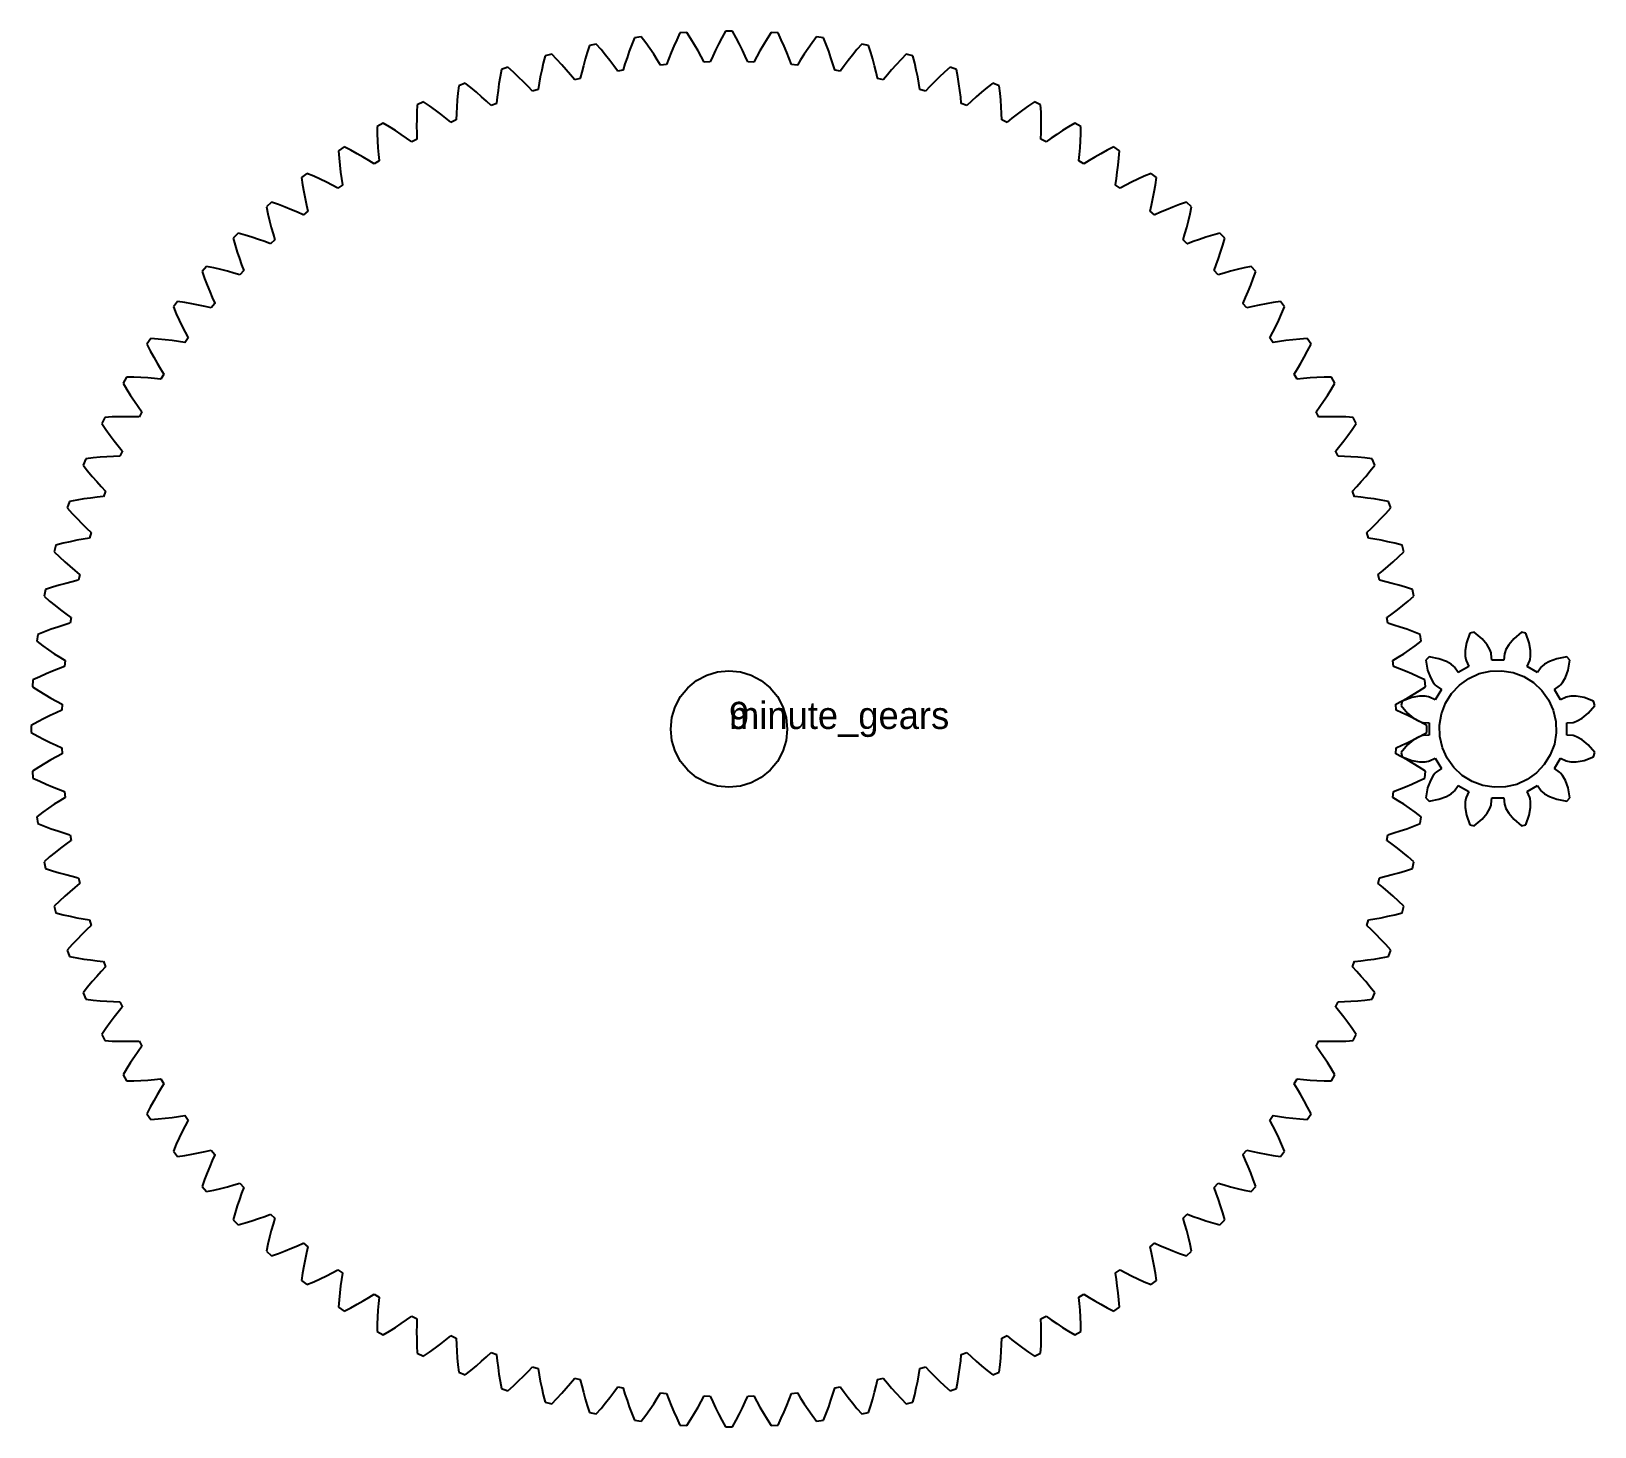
# Model space of a CAD drawing. Extents: x -77 to 96, y -77 to 77.
import ezdxf

# ---------------------------------------------------------------- set-up
doc = ezdxf.new("R2010")
doc.units = 0

msp = doc.modelspace()

# ---------------------------------------------------------------- texts
at = {"color": 5}
for s in ['9', 'minute_gears']:
    msp.add_text(s, height=3, dxfattribs=at).set_placement((0, 0))

# ---------------------------------------------------------------- linework, layer by layer
for p, q in [((-10.4235, 76.2872), (-10.7264, 75.5273)), ((-9.67625, 76.3856), (-10.4235, 76.2872)), ((-9.18697, 75.7299), (-9.67625, 76.3856)), ((-5.76373, 76.0671), (-6.08696, 75.3494)), ((-5.41176, 76.8056), (-5.76373, 76.0671)), ((-4.65968, 76.8549), (-5.41176, 76.8056)), ((-4.21431, 76.1686), (-4.65968, 76.8549)), ((-3.80017, 75.4993), (-4.21431, 76.1686)), ((-0.77637, 76.2812), (-1.14584, 75.5862)), ((-0.37685, 76.9951), (-0.77637, 76.2812)), ((0.37685, 76.9951), (-0.37685, 76.9951)), ((0.77637, 76.2812), (0.37685, 76.9951)), ((1.14584, 75.5862), (0.77637, 76.2812)), ((4.21431, 76.1686), (3.80017, 75.4993)), ((4.65968, 76.8549), (4.21431, 76.1686)), ((5.41176, 76.8056), (4.65968, 76.8549)), ((5.76373, 76.0671), (5.41176, 76.8056)), ((6.08696, 75.3494), (5.76373, 76.0671)), ((9.67625, 76.3856), (9.18697, 75.7299)), ((10.4235, 76.2872), (9.67625, 76.3856)), ((10.7264, 75.5273), (10.4235, 76.2872)), ((-20.2918, 74.2741), (-20.4929, 73.481)), ((-19.5638, 74.4691), (-20.2918, 74.2741)), ((-18.9931, 73.8829), (-19.5638, 74.4691)), ((-15.6432, 74.664), (-15.8699, 73.9102)), ((-15.3906, 75.4422), (-15.6432, 74.664)), ((-14.6514, 75.5892), (-15.3906, 75.4422)), ((-14.1203, 74.9669), (-14.6514, 75.5892)), ((-13.6223, 74.3573), (-14.1203, 74.9669)), ((-13.1567, 73.7615), (-13.6223, 74.3573)), ((-11.002, 74.7899), (-11.2514, 74.0761)), ((-10.7264, 75.5273), (-11.002, 74.7899)), ((-8.72992, 75.0891), (-9.18697, 75.7299)), ((-8.30426, 74.4641), (-8.72992, 75.0891)), ((-7.90906, 73.8561), (-8.30426, 74.4641)), ((-6.38252, 74.6534), (-6.6515, 73.9799)), ((-6.08696, 75.3494), (-6.38252, 74.6534)), ((-3.41629, 74.8478), (-3.80017, 75.4993)), ((-3.06171, 74.2152), (-3.41629, 74.8478)), ((-2.73541, 73.6026), (-3.06171, 74.2152)), ((-1.79875, 74.2566), (-2.08427, 73.6239)), ((-1.4863, 74.911), (-1.79875, 74.2566)), ((-1.14584, 75.5862), (-1.4863, 74.911)), ((1.4863, 74.911), (1.14584, 75.5862)), ((1.79875, 74.2566), (1.4863, 74.911)), ((2.08427, 73.6239), (1.79875, 74.2566)), ((3.06171, 74.2152), (2.73541, 73.6026)), ((3.41629, 74.8478), (3.06171, 74.2152)), ((3.80017, 75.4993), (3.41629, 74.8478)), ((6.38252, 74.6534), (6.08696, 75.3494)), ((6.6515, 73.9799), (6.38252, 74.6534)), ((8.30426, 74.4641), (7.90906, 73.8561)), ((8.72992, 75.0891), (8.30426, 74.4641)), ((9.18697, 75.7299), (8.72992, 75.0891)), ((11.002, 74.7899), (10.7264, 75.5273)), ((11.2514, 74.0761), (11.002, 74.7899)), ((13.6223, 74.3573), (13.1567, 73.7615)), ((14.1203, 74.9669), (13.6223, 74.3573)), ((14.6514, 75.5892), (14.1203, 74.9669)), ((15.3906, 75.4422), (14.6514, 75.5892)), ((15.6432, 74.664), (15.3906, 75.4422)), ((15.8699, 73.9102), (15.6432, 74.664)), ((19.5638, 74.4691), (18.9931, 73.8829)), ((20.2918, 74.2741), (19.5638, 74.4691)), ((20.4929, 73.481), (20.2918, 74.2741)), ((-25.1061, 72.7879), (-25.2549, 71.9834)), ((-24.3924, 73.0302), (-25.1061, 72.7879)), ((-23.7846, 72.4825), (-24.3924, 73.0302)), ((-23.2113, 71.9431), (-23.7846, 72.4825)), ((-20.6699, 72.714), (-20.824, 71.9738)), ((-20.4929, 73.481), (-20.6699, 72.714)), ((-18.4563, 73.3072), (-18.9931, 73.8829)), ((-17.9527, 72.7431), (-18.4563, 73.3072)), ((-17.4816, 72.1919), (-17.9527, 72.7431)), ((-16.2509, 72.4789), (-16.4075, 71.8026)), ((-16.0721, 73.1816), (-16.2509, 72.4789)), ((-15.8699, 73.9102), (-16.0721, 73.1816)), ((-12.7225, 73.1807), (-13.1567, 73.7615)), ((-12.3191, 72.6158), (-12.7225, 73.1807)), ((-12.3176, 72.6068), (-12.3191, 72.6158)), ((-11.6748, 72.7129), (-12.3176, 72.6068)), ((-11.4758, 73.3865), (-11.6763, 72.722)), ((-11.6763, 72.722), (-11.6748, 72.7129)), ((-11.2514, 74.0761), (-11.4758, 73.3865)), ((-7.5434, 73.2661), (-7.90906, 73.8561)), ((-7.54247, 73.257), (-7.5434, 73.2661)), ((-6.89418, 73.3208), (-7.54247, 73.257)), ((-6.6515, 73.9799), (-6.89503, 73.3299)), ((-6.89503, 73.3299), (-6.89418, 73.3208)), ((-2.73508, 73.5934), (-2.73541, 73.6026)), ((-2.08401, 73.6147), (-2.73508, 73.5934)), ((-2.08427, 73.6239), (-2.08401, 73.6147)), ((2.08401, 73.6147), (2.08427, 73.6239)), ((2.73508, 73.5934), (2.08401, 73.6147)), ((2.73541, 73.6026), (2.73508, 73.5934)), ((6.89503, 73.3299), (6.6515, 73.9799)), ((6.89418, 73.3208), (6.89503, 73.3299)), ((7.54247, 73.257), (6.89418, 73.3208)), ((7.5434, 73.2661), (7.54247, 73.257)), ((7.90906, 73.8561), (7.5434, 73.2661)), ((11.4758, 73.3865), (11.2514, 74.0761)), ((11.6763, 72.722), (11.4758, 73.3865)), ((11.6748, 72.7129), (11.6763, 72.722)), ((12.3176, 72.6068), (11.6748, 72.7129)), ((12.3191, 72.6158), (12.3176, 72.6068)), ((12.7225, 73.1807), (12.3191, 72.6158)), ((13.1567, 73.7615), (12.7225, 73.1807)), ((16.0721, 73.1816), (15.8699, 73.9102)), ((16.2509, 72.4789), (16.0721, 73.1816)), ((16.4075, 71.8026), (16.2509, 72.4789)), ((17.9527, 72.7431), (17.4816, 72.1919)), ((18.4563, 73.3072), (17.9527, 72.7431)), ((18.9931, 73.8829), (18.4563, 73.3072)), ((20.6699, 72.714), (20.4929, 73.481)), ((20.824, 71.9738), (20.6699, 72.714)), ((23.7846, 72.4825), (23.2113, 71.9431)), ((24.3924, 73.0302), (23.7846, 72.4825)), ((25.1061, 72.7879), (24.3924, 73.0302)), ((25.2549, 71.9834), (25.1061, 72.7879)), ((-29.8129, 70.99), (-29.9088, 70.1775)), ((-29.1166, 71.2784), (-29.8129, 70.99)), ((-28.4743, 70.7717), (-29.1166, 71.2784)), ((-27.8669, 70.271), (-28.4743, 70.7717)), ((-25.3814, 71.2065), (-25.4868, 70.4577)), ((-25.2549, 71.9834), (-25.3814, 71.2065)), ((-22.6719, 71.4132), (-23.2113, 71.9431)), ((-22.1657, 70.894), (-22.6719, 71.4132)), ((-21.6919, 70.3866), (-22.1657, 70.894)), ((-20.9565, 71.2608), (-21.0685, 70.5757)), ((-20.824, 71.9738), (-20.9565, 71.2608)), ((-17.042, 71.6546), (-17.4816, 72.1919)), ((-17.0399, 71.6458), (-17.042, 71.6546)), ((-16.4055, 71.7937), (-17.0399, 71.6458)), ((-16.4075, 71.8026), (-16.4055, 71.7937)), ((16.4055, 71.7937), (16.4075, 71.8026)), ((17.0399, 71.6458), (16.4055, 71.7937)), ((17.042, 71.6546), (17.0399, 71.6458)), ((17.4816, 72.1919), (17.042, 71.6546)), ((20.9565, 71.2608), (20.824, 71.9738)), ((21.0685, 70.5757), (20.9565, 71.2608)), ((22.1657, 70.894), (21.6919, 70.3866)), ((22.6719, 71.4132), (22.1657, 70.894)), ((23.2113, 71.9431), (22.6719, 71.4132)), ((25.3814, 71.2065), (25.2549, 71.9834)), ((25.4868, 70.4577), (25.3814, 71.2065)), ((28.4743, 70.7717), (27.8669, 70.271)), ((29.1166, 71.2784), (28.4743, 70.7717)), ((29.8129, 70.99), (29.1166, 71.2784)), ((29.9088, 70.1775), (29.8129, 70.99)), ((-33.7161, 69.2215), (-34.3921, 68.8882)), ((-33.042, 68.7579), (-33.7161, 69.2215)), ((-29.9842, 69.394), (-30.0403, 68.6399)), ((-29.9088, 70.1775), (-29.9842, 69.394)), ((-27.294, 69.7775), (-27.8669, 70.271)), ((-26.7549, 69.2925), (-27.294, 69.7775)), ((-26.249, 68.8172), (-26.7549, 69.2925)), ((-25.6361, 69.0381), (-26.2458, 68.8087)), ((-25.5723, 69.7376), (-25.6393, 69.0467)), ((-25.6393, 69.0467), (-25.6361, 69.0381)), ((-25.4868, 70.4577), (-25.5723, 69.7376)), ((-21.6893, 70.3779), (-21.6919, 70.3866)), ((-21.0659, 70.567), (-21.6893, 70.3779)), ((-21.0685, 70.5757), (-21.0659, 70.567)), ((21.0659, 70.567), (21.0685, 70.5757)), ((21.6893, 70.3779), (21.0659, 70.567)), ((21.6919, 70.3866), (21.6893, 70.3779)), ((25.5723, 69.7376), (25.4868, 70.4577)), ((25.6393, 69.0467), (25.5723, 69.7376)), ((25.6361, 69.0381), (25.6393, 69.0467)), ((26.2458, 68.8087), (25.6361, 69.0381)), ((26.7549, 69.2925), (26.249, 68.8172)), ((27.294, 69.7775), (26.7549, 69.2925)), ((27.8669, 70.271), (27.294, 69.7775)), ((29.9842, 69.394), (29.9088, 70.1775)), ((30.0403, 68.6399), (29.9842, 69.394)), ((33.7161, 69.2215), (33.042, 68.7579)), ((34.3921, 68.8882), (33.7161, 69.2215)), ((-34.4346, 68.0711), (-34.4586, 67.2844)), ((-34.3921, 68.8882), (-34.4346, 68.0711)), ((-32.4032, 68.2979), (-33.042, 68.7579)), ((-31.7993, 67.843), (-32.4032, 68.2979)), ((-31.2296, 67.3943), (-31.7993, 67.843)), ((-30.6937, 66.9531), (-31.2296, 67.3943)), ((-30.0786, 67.9158), (-30.1003, 67.222)), ((-30.0403, 68.6399), (-30.0786, 67.9158)), ((-26.2458, 68.8087), (-26.249, 68.8172)), ((26.249, 68.8172), (26.2458, 68.8087)), ((30.0786, 67.9158), (30.0403, 68.6399)), ((30.1003, 67.222), (30.0786, 67.9158)), ((31.2296, 67.3943), (30.6937, 66.9531)), ((31.7993, 67.843), (31.2296, 67.3943)), ((32.4032, 68.2979), (31.7993, 67.843)), ((33.042, 68.7579), (32.4032, 68.2979)), ((34.4346, 68.0711), (34.3921, 68.8882)), ((34.4586, 67.2844), (34.4346, 68.0711)), ((-38.1712, 66.8682), (-38.8239, 66.4913)), ((-38.8239, 66.4913), (-38.8129, 65.6733)), ((-38.8129, 65.6733), (-38.7854, 64.8866)), ((-37.4682, 66.4496), (-38.1712, 66.8682)), ((-36.8007, 66.0324), (-37.4682, 66.4496)), ((-36.1683, 65.618), (-36.8007, 66.0324)), ((-35.5705, 65.2075), (-36.1683, 65.618)), ((-34.4586, 67.2844), (-34.4653, 66.5282)), ((-34.4653, 66.5282), (-34.4561, 65.8031)), ((-34.4561, 65.8031), (-34.4323, 65.1094)), ((-30.6899, 66.9448), (-30.6937, 66.9531)), ((-30.0965, 67.2136), (-30.6899, 66.9448)), ((-30.1003, 67.222), (-30.0965, 67.2136)), ((30.0965, 67.2136), (30.1003, 67.222)), ((30.6899, 66.9448), (30.0965, 67.2136)), ((30.6937, 66.9531), (30.6899, 66.9448)), ((34.4323, 65.1094), (34.4561, 65.8031)), ((34.4561, 65.8031), (34.4653, 66.5282)), ((34.4653, 66.5282), (34.4586, 67.2844)), ((36.1683, 65.618), (35.5705, 65.2075)), ((36.8007, 66.0324), (36.1683, 65.618)), ((37.4682, 66.4496), (36.8007, 66.0324)), ((38.1712, 66.8682), (37.4682, 66.4496)), ((38.8239, 66.4913), (38.1712, 66.8682)), ((38.7854, 64.8866), (38.8129, 65.6733)), ((38.8129, 65.6733), (38.8239, 66.4913)), ((-42.4629, 64.2285), (-43.0895, 63.8098)), ((-41.734, 63.8568), (-42.4629, 64.2285)), ((-41.0407, 63.4842), (-41.734, 63.8568)), ((-38.7854, 64.8866), (-38.7427, 64.1317)), ((-38.7427, 64.1317), (-38.6861, 63.4087)), ((-35.0069, 64.8023), (-35.5705, 65.2075)), ((-35.0025, 64.7942), (-35.0069, 64.8023)), ((-34.4281, 65.1013), (-35.0025, 64.7942)), ((-34.4323, 65.1094), (-34.4281, 65.1013)), ((34.4281, 65.1013), (34.4323, 65.1094)), ((35.0025, 64.7942), (34.4281, 65.1013)), ((35.0069, 64.8023), (35.0025, 64.7942)), ((35.5705, 65.2075), (35.0069, 64.8023)), ((38.6861, 63.4087), (38.7427, 64.1317)), ((38.7427, 64.1317), (38.7854, 64.8866)), ((41.734, 63.8568), (41.0407, 63.4842)), ((42.4629, 64.2285), (41.734, 63.8568)), ((43.0895, 63.8098), (42.4629, 64.2285)), ((-43.0895, 63.8098), (-43.0251, 62.9942)), ((-43.0251, 62.9942), (-42.9461, 62.211)), ((-42.9461, 62.211), (-42.8541, 61.4604)), ((-40.3825, 63.1119), (-41.0407, 63.4842)), ((-39.7591, 62.7414), (-40.3825, 63.1119)), ((-39.1702, 62.374), (-39.7591, 62.7414)), ((-39.1654, 62.3662), (-39.1702, 62.374)), ((-38.6122, 62.7102), (-39.1654, 62.3662)), ((-38.6861, 63.4087), (-38.617, 62.718)), ((-38.617, 62.718), (-38.6122, 62.7102)), ((38.6122, 62.7102), (38.617, 62.718)), ((39.1654, 62.3662), (38.6122, 62.7102)), ((38.617, 62.718), (38.6861, 63.4087)), ((39.1702, 62.374), (39.1654, 62.3662)), ((39.7591, 62.7414), (39.1702, 62.374)), ((40.3825, 63.1119), (39.7591, 62.7414)), ((41.0407, 63.4842), (40.3825, 63.1119)), ((42.8541, 61.4604), (42.9461, 62.211)), ((42.9461, 62.211), (43.0251, 62.9942)), ((43.0251, 62.9942), (43.0895, 63.8098)), ((-46.5727, 61.3138), (-47.1706, 60.8549)), ((-47.1706, 60.8549), (-47.053, 60.0453)), ((-45.8211, 60.9906), (-46.5727, 61.3138)), ((-45.1049, 60.6641), (-45.8211, 60.9906)), ((-44.4238, 60.3357), (-45.1049, 60.6641)), ((-42.8541, 61.4604), (-42.7504, 60.7428)), ((-42.7504, 60.7428), (-42.6362, 60.058)), ((42.6362, 60.058), (42.7504, 60.7428)), ((42.7504, 60.7428), (42.8541, 61.4604)), ((45.1049, 60.6641), (44.4238, 60.3357)), ((45.8211, 60.9906), (45.1049, 60.6641)), ((46.5727, 61.3138), (45.8211, 60.9906)), ((47.1706, 60.8549), (46.5727, 61.3138)), ((47.053, 60.0453), (47.1706, 60.8549)), ((-47.053, 60.0453), (-46.923, 59.269)), ((-46.923, 59.269), (-46.7821, 58.5261)), ((-43.7775, 60.0067), (-44.4238, 60.3357)), ((-43.1658, 59.6786), (-43.7775, 60.0067)), ((-43.1604, 59.6712), (-43.1658, 59.6786)), ((-42.631, 60.0506), (-43.1604, 59.6712)), ((-42.6362, 60.058), (-42.631, 60.0506)), ((42.631, 60.0506), (42.6362, 60.058)), ((43.1604, 59.6712), (42.631, 60.0506)), ((43.1658, 59.6786), (43.1604, 59.6712)), ((43.7775, 60.0067), (43.1658, 59.6786)), ((44.4238, 60.3357), (43.7775, 60.0067)), ((46.7821, 58.5261), (46.923, 59.269)), ((46.923, 59.269), (47.053, 60.0453)), ((-50.4831, 58.1365), (-51.0497, 57.6395)), ((-51.0497, 57.6395), (-50.8794, 56.8393)), ((-49.712, 57.8631), (-50.4831, 58.1365)), ((-48.9759, 57.5842), (-49.712, 57.8631)), ((-48.2748, 57.301), (-48.9759, 57.5842)), ((-47.6084, 57.0151), (-48.2748, 57.301)), ((-46.9765, 56.7276), (-47.6084, 57.0151)), ((-46.4672, 57.1338), (-46.9707, 56.7206)), ((-46.7821, 58.5261), (-46.6316, 57.8167)), ((-46.6316, 57.8167), (-46.4729, 57.1409)), ((-46.4729, 57.1409), (-46.4672, 57.1338)), ((46.4672, 57.1338), (46.4729, 57.1409)), ((46.9707, 56.7206), (46.4672, 57.1338)), ((46.4729, 57.1409), (46.6316, 57.8167)), ((46.6316, 57.8167), (46.7821, 58.5261)), ((47.6084, 57.0151), (46.9765, 56.7276)), ((48.2748, 57.301), (47.6084, 57.0151)), ((48.9759, 57.5842), (48.2748, 57.301)), ((49.712, 57.8631), (48.9759, 57.5842)), ((50.4831, 58.1365), (49.712, 57.8631)), ((51.0497, 57.6395), (50.4831, 58.1365)), ((50.8794, 56.8393), (51.0497, 57.6395)), ((-50.8794, 56.8393), (-50.6989, 56.0732)), ((-50.6989, 56.0732), (-50.5097, 55.3411)), ((-50.5097, 55.3411), (-50.3131, 54.6431)), ((-46.9707, 56.7206), (-46.9765, 56.7276)), ((46.9765, 56.7276), (46.9707, 56.7206)), ((50.3131, 54.6431), (50.5097, 55.3411)), ((50.5097, 55.3411), (50.6989, 56.0732)), ((50.6989, 56.0732), (50.8794, 56.8393)), ((-54.1773, 54.7103), (-54.7103, 54.1773)), ((-54.7103, 54.1773), (-54.4879, 53.39)), ((-53.39, 54.4879), (-54.1773, 54.7103)), ((-52.6372, 54.2577), (-53.39, 54.4879)), ((-51.9191, 54.021), (-52.6372, 54.2577)), ((-51.2354, 53.7792), (-51.9191, 54.021)), ((-50.5861, 53.5337), (-51.2354, 53.7792)), ((-50.5798, 53.5271), (-50.5861, 53.5337)), ((-50.1044, 53.9724), (-50.5798, 53.5271)), ((-50.3131, 54.6431), (-50.1106, 53.9791)), ((-50.1106, 53.9791), (-50.1044, 53.9724)), ((50.1044, 53.9724), (50.1106, 53.9791)), ((50.5798, 53.5271), (50.1044, 53.9724)), ((50.1106, 53.9791), (50.3131, 54.6431)), ((50.5861, 53.5337), (50.5798, 53.5271)), ((51.2354, 53.7792), (50.5861, 53.5337)), ((51.9191, 54.021), (51.2354, 53.7792)), ((52.6372, 54.2577), (51.9191, 54.021)), ((53.39, 54.4879), (52.6372, 54.2577)), ((54.1773, 54.7103), (53.39, 54.4879)), ((54.7103, 54.1773), (54.1773, 54.7103)), ((54.4879, 53.39), (54.7103, 54.1773)), ((-54.4879, 53.39), (-54.2577, 52.6372)), ((-54.2577, 52.6372), (-54.021, 51.9191)), ((-54.021, 51.9191), (-53.7792, 51.2354)), ((53.7792, 51.2354), (54.021, 51.9191)), ((54.021, 51.9191), (54.2577, 52.6372)), ((54.2577, 52.6372), (54.4879, 53.39)), ((-57.6395, 51.0497), (-58.1365, 50.4831)), ((-58.1365, 50.4831), (-57.8631, 49.712)), ((-56.8393, 50.8794), (-57.6395, 51.0497)), ((-56.0732, 50.6989), (-56.8393, 50.8794)), ((-55.3411, 50.5097), (-56.0732, 50.6989)), ((-54.6431, 50.3131), (-55.3411, 50.5097)), ((-53.9791, 50.1106), (-54.6431, 50.3131)), ((-53.9724, 50.1044), (-53.9791, 50.1106)), ((-53.5271, 50.5798), (-53.9724, 50.1044)), ((-53.7792, 51.2354), (-53.5337, 50.5861)), ((-53.5337, 50.5861), (-53.5271, 50.5798)), ((53.5271, 50.5798), (53.5337, 50.5861)), ((53.9724, 50.1044), (53.5271, 50.5798)), ((53.5337, 50.5861), (53.7792, 51.2354)), ((53.9791, 50.1106), (53.9724, 50.1044)), ((54.6431, 50.3131), (53.9791, 50.1106)), ((55.3411, 50.5097), (54.6431, 50.3131)), ((56.0732, 50.6989), (55.3411, 50.5097)), ((56.8393, 50.8794), (56.0732, 50.6989)), ((57.6395, 51.0497), (56.8393, 50.8794)), ((58.1365, 50.4831), (57.6395, 51.0497)), ((57.8631, 49.712), (58.1365, 50.4831)), ((-57.8631, 49.712), (-57.5842, 48.9759)), ((-57.5842, 48.9759), (-57.301, 48.2748)), ((57.301, 48.2748), (57.5842, 48.9759)), ((57.5842, 48.9759), (57.8631, 49.712)), ((-60.8549, 47.1706), (-61.3138, 46.5727)), ((-60.0453, 47.053), (-60.8549, 47.1706)), ((-59.269, 46.923), (-60.0453, 47.053)), ((-58.5261, 46.7821), (-59.269, 46.923)), ((-57.8167, 46.6316), (-58.5261, 46.7821)), ((-57.1409, 46.4729), (-57.8167, 46.6316)), ((-57.301, 48.2748), (-57.0151, 47.6084)), ((-56.7206, 46.9707), (-57.1338, 46.4672)), ((-57.0151, 47.6084), (-56.7276, 46.9765)), ((-56.7276, 46.9765), (-56.7206, 46.9707)), ((56.7206, 46.9707), (56.7276, 46.9765)), ((57.1338, 46.4672), (56.7206, 46.9707)), ((56.7276, 46.9765), (57.0151, 47.6084)), ((57.0151, 47.6084), (57.301, 48.2748)), ((57.8167, 46.6316), (57.1409, 46.4729)), ((58.5261, 46.7821), (57.8167, 46.6316)), ((59.269, 46.923), (58.5261, 46.7821)), ((60.0453, 47.053), (59.269, 46.923)), ((60.8549, 47.1706), (60.0453, 47.053)), ((61.3138, 46.5727), (60.8549, 47.1706)), ((-61.3138, 46.5727), (-60.9906, 45.8211)), ((-60.9906, 45.8211), (-60.6641, 45.1049)), ((-60.6641, 45.1049), (-60.3357, 44.4238)), ((-57.1338, 46.4672), (-57.1409, 46.4729)), ((57.1409, 46.4729), (57.1338, 46.4672)), ((60.3357, 44.4238), (60.6641, 45.1049)), ((60.6641, 45.1049), (60.9906, 45.8211)), ((60.9906, 45.8211), (61.3138, 46.5727)), ((-60.3357, 44.4238), (-60.0067, 43.7775)), ((-59.6712, 43.1604), (-60.0506, 42.631)), ((-60.0067, 43.7775), (-59.6786, 43.1658)), ((-59.6786, 43.1658), (-59.6712, 43.1604)), ((59.6712, 43.1604), (59.6786, 43.1658)), ((60.0506, 42.631), (59.6712, 43.1604)), ((59.6786, 43.1658), (60.0067, 43.7775)), ((60.0067, 43.7775), (60.3357, 44.4238)), ((-63.8098, 43.0895), (-64.2285, 42.4629)), ((-64.2285, 42.4629), (-63.8568, 41.734)), ((-63.8568, 41.734), (-63.4842, 41.0407)), ((-62.9942, 43.0251), (-63.8098, 43.0895)), ((-62.211, 42.9461), (-62.9942, 43.0251)), ((-61.4604, 42.8541), (-62.211, 42.9461)), ((-60.7428, 42.7504), (-61.4604, 42.8541)), ((-60.058, 42.6362), (-60.7428, 42.7504)), ((-60.0506, 42.631), (-60.058, 42.6362)), ((60.058, 42.6362), (60.0506, 42.631)), ((60.7428, 42.7504), (60.058, 42.6362)), ((61.4604, 42.8541), (60.7428, 42.7504)), ((62.211, 42.9461), (61.4604, 42.8541)), ((62.9942, 43.0251), (62.211, 42.9461)), ((63.8098, 43.0895), (62.9942, 43.0251)), ((63.4842, 41.0407), (63.8568, 41.734)), ((64.2285, 42.4629), (63.8098, 43.0895)), ((63.8568, 41.734), (64.2285, 42.4629)), ((-63.4842, 41.0407), (-63.1119, 40.3825)), ((-63.1119, 40.3825), (-62.7414, 39.7591)), ((-62.7414, 39.7591), (-62.374, 39.1702)), ((62.374, 39.1702), (62.7414, 39.7591)), ((62.7414, 39.7591), (63.1119, 40.3825)), ((63.1119, 40.3825), (63.4842, 41.0407)), ((-66.4913, 38.8239), (-66.8682, 38.1712)), ((-66.8682, 38.1712), (-66.4496, 37.4682)), ((-65.6733, 38.8129), (-66.4913, 38.8239)), ((-64.8866, 38.7854), (-65.6733, 38.8129)), ((-64.1317, 38.7427), (-64.8866, 38.7854)), ((-63.4087, 38.6861), (-64.1317, 38.7427)), ((-62.718, 38.617), (-63.4087, 38.6861)), ((-62.7102, 38.6122), (-62.718, 38.617)), ((-62.3662, 39.1654), (-62.7102, 38.6122)), ((-62.374, 39.1702), (-62.3662, 39.1654)), ((62.3662, 39.1654), (62.374, 39.1702)), ((62.7102, 38.6122), (62.3662, 39.1654)), ((62.718, 38.617), (62.7102, 38.6122)), ((63.4087, 38.6861), (62.718, 38.617)), ((64.1317, 38.7427), (63.4087, 38.6861)), ((64.8866, 38.7854), (64.1317, 38.7427)), ((65.6733, 38.8129), (64.8866, 38.7854)), ((66.4913, 38.8239), (65.6733, 38.8129)), ((66.4496, 37.4682), (66.8682, 38.1712)), ((66.8682, 38.1712), (66.4913, 38.8239)), ((-66.4496, 37.4682), (-66.0324, 36.8007)), ((-66.0324, 36.8007), (-65.618, 36.1683)), ((65.618, 36.1683), (66.0324, 36.8007)), ((66.0324, 36.8007), (66.4496, 37.4682)), ((-65.618, 36.1683), (-65.2075, 35.5705)), ((-65.2075, 35.5705), (-64.8023, 35.0069)), ((-64.7942, 35.0025), (-65.1013, 34.4281)), ((-64.8023, 35.0069), (-64.7942, 35.0025)), ((64.7942, 35.0025), (64.8023, 35.0069)), ((65.1013, 34.4281), (64.7942, 35.0025)), ((64.8023, 35.0069), (65.2075, 35.5705)), ((65.2075, 35.5705), (65.618, 36.1683)), ((-68.8882, 34.3921), (-69.2215, 33.7161)), ((-69.2215, 33.7161), (-68.7579, 33.042)), ((-68.0711, 34.4346), (-68.8882, 34.3921)), ((-68.7579, 33.042), (-68.2979, 32.4032)), ((-67.2844, 34.4586), (-68.0711, 34.4346)), ((-66.5282, 34.4653), (-67.2844, 34.4586)), ((-65.8031, 34.4561), (-66.5282, 34.4653)), ((-65.1094, 34.4323), (-65.8031, 34.4561)), ((-65.1013, 34.4281), (-65.1094, 34.4323)), ((65.1094, 34.4323), (65.1013, 34.4281)), ((65.8031, 34.4561), (65.1094, 34.4323)), ((66.5282, 34.4653), (65.8031, 34.4561)), ((67.2844, 34.4586), (66.5282, 34.4653)), ((68.0711, 34.4346), (67.2844, 34.4586)), ((68.8882, 34.3921), (68.0711, 34.4346)), ((68.2979, 32.4032), (68.7579, 33.042)), ((68.7579, 33.042), (69.2215, 33.7161)), ((69.2215, 33.7161), (68.8882, 34.3921)), ((-68.2979, 32.4032), (-67.843, 31.7993)), ((-67.843, 31.7993), (-67.3943, 31.2296)), ((-67.3943, 31.2296), (-66.9531, 30.6937)), ((66.9531, 30.6937), (67.3943, 31.2296)), ((67.3943, 31.2296), (67.843, 31.7993)), ((67.843, 31.7993), (68.2979, 32.4032)), ((-70.99, 29.8129), (-71.2784, 29.1166)), ((-70.1775, 29.9088), (-70.99, 29.8129)), ((-69.394, 29.9842), (-70.1775, 29.9088)), ((-68.6399, 30.0403), (-69.394, 29.9842)), ((-67.9158, 30.0786), (-68.6399, 30.0403)), ((-67.222, 30.1003), (-67.9158, 30.0786)), ((-67.2136, 30.0965), (-67.222, 30.1003)), ((-66.9448, 30.6899), (-67.2136, 30.0965)), ((-66.9531, 30.6937), (-66.9448, 30.6899)), ((66.9448, 30.6899), (66.9531, 30.6937)), ((67.2136, 30.0965), (66.9448, 30.6899)), ((67.222, 30.1003), (67.2136, 30.0965)), ((67.9158, 30.0786), (67.222, 30.1003)), ((68.6399, 30.0403), (67.9158, 30.0786)), ((69.394, 29.9842), (68.6399, 30.0403)), ((70.1775, 29.9088), (69.394, 29.9842)), ((70.99, 29.8129), (70.1775, 29.9088)), ((71.2784, 29.1166), (70.99, 29.8129)), ((-71.2784, 29.1166), (-70.7717, 28.4743)), ((-70.7717, 28.4743), (-70.271, 27.8669)), ((-70.271, 27.8669), (-69.7775, 27.294)), ((69.7775, 27.294), (70.271, 27.8669)), ((70.271, 27.8669), (70.7717, 28.4743)), ((70.7717, 28.4743), (71.2784, 29.1166)), ((-69.7775, 27.294), (-69.2925, 26.7549)), ((-69.2925, 26.7549), (-68.8172, 26.249)), ((-68.8087, 26.2458), (-69.0381, 25.6361)), ((-68.8172, 26.249), (-68.8087, 26.2458)), ((68.8087, 26.2458), (68.8172, 26.249)), ((69.0381, 25.6361), (68.8087, 26.2458)), ((68.8172, 26.249), (69.2925, 26.7549)), ((69.2925, 26.7549), (69.7775, 27.294)), ((-72.7879, 25.1061), (-73.0302, 24.3924)), ((-73.0302, 24.3924), (-72.4825, 23.7846)), ((-71.9834, 25.2549), (-72.7879, 25.1061)), ((-71.2065, 25.3814), (-71.9834, 25.2549)), ((-70.4577, 25.4868), (-71.2065, 25.3814)), ((-69.7376, 25.5723), (-70.4577, 25.4868)), ((-69.0467, 25.6393), (-69.7376, 25.5723)), ((-69.0381, 25.6361), (-69.0467, 25.6393)), ((69.0467, 25.6393), (69.0381, 25.6361)), ((69.7376, 25.5723), (69.0467, 25.6393)), ((70.4577, 25.4868), (69.7376, 25.5723)), ((71.2065, 25.3814), (70.4577, 25.4868)), ((71.9834, 25.2549), (71.2065, 25.3814)), ((72.7879, 25.1061), (71.9834, 25.2549)), ((72.4825, 23.7846), (73.0302, 24.3924)), ((73.0302, 24.3924), (72.7879, 25.1061)), ((-72.4825, 23.7846), (-71.9431, 23.2113)), ((-71.9431, 23.2113), (-71.4132, 22.6719)), ((-71.4132, 22.6719), (-70.894, 22.1657)), ((70.894, 22.1657), (71.4132, 22.6719)), ((71.4132, 22.6719), (71.9431, 23.2113)), ((71.9431, 23.2113), (72.4825, 23.7846)), ((-71.9738, 20.824), (-72.714, 20.6699)), ((-71.2608, 20.9565), (-71.9738, 20.824)), ((-70.5757, 21.0685), (-71.2608, 20.9565)), ((-70.894, 22.1657), (-70.3866, 21.6919)), ((-70.567, 21.0659), (-70.5757, 21.0685)), ((-70.3779, 21.6893), (-70.567, 21.0659)), ((-70.3866, 21.6919), (-70.3779, 21.6893)), ((70.3779, 21.6893), (70.3866, 21.6919)), ((70.567, 21.0659), (70.3779, 21.6893)), ((70.3866, 21.6919), (70.894, 22.1657)), ((70.5757, 21.0685), (70.567, 21.0659)), ((71.2608, 20.9565), (70.5757, 21.0685)), ((71.9738, 20.824), (71.2608, 20.9565)), ((72.714, 20.6699), (71.9738, 20.824)), ((-74.2741, 20.2918), (-74.4691, 19.5638)), ((-74.4691, 19.5638), (-73.8829, 18.9931)), ((-73.481, 20.4929), (-74.2741, 20.2918)), ((-73.8829, 18.9931), (-73.3072, 18.4563)), ((-72.714, 20.6699), (-73.481, 20.4929)), ((73.481, 20.4929), (72.714, 20.6699)), ((73.3072, 18.4563), (73.8829, 18.9931)), ((74.2741, 20.2918), (73.481, 20.4929)), ((73.8829, 18.9931), (74.4691, 19.5638)), ((74.4691, 19.5638), (74.2741, 20.2918)), ((-73.3072, 18.4563), (-72.7431, 17.9527)), ((-72.7431, 17.9527), (-72.1919, 17.4816)), ((-72.1919, 17.4816), (-71.6546, 17.042)), ((71.6546, 17.042), (72.1919, 17.4816)), ((72.1919, 17.4816), (72.7431, 17.9527)), ((72.7431, 17.9527), (73.3072, 18.4563)), ((-74.664, 15.6432), (-75.4422, 15.3906)), ((-73.9102, 15.8699), (-74.664, 15.6432)), ((-73.1816, 16.0721), (-73.9102, 15.8699)), ((-72.4789, 16.2509), (-73.1816, 16.0721)), ((-71.8026, 16.4075), (-72.4789, 16.2509)), ((-71.7937, 16.4055), (-71.8026, 16.4075)), ((-71.6458, 17.0399), (-71.7937, 16.4055)), ((-71.6546, 17.042), (-71.6458, 17.0399)), ((71.6458, 17.0399), (71.6546, 17.042)), ((71.7937, 16.4055), (71.6458, 17.0399)), ((71.8026, 16.4075), (71.7937, 16.4055)), ((72.4789, 16.2509), (71.8026, 16.4075)), ((73.1816, 16.0721), (72.4789, 16.2509)), ((73.9102, 15.8699), (73.1816, 16.0721)), ((74.664, 15.6432), (73.9102, 15.8699)), ((75.4422, 15.3906), (74.664, 15.6432)), ((-75.4422, 15.3906), (-75.5892, 14.6514)), ((-75.5892, 14.6514), (-74.9669, 14.1203)), ((-74.9669, 14.1203), (-74.3573, 13.6223)), ((74.3573, 13.6223), (74.9669, 14.1203)), ((74.9669, 14.1203), (75.5892, 14.6514)), ((75.5892, 14.6514), (75.4422, 15.3906)), ((-74.3573, 13.6223), (-73.7615, 13.1567)), ((-73.7615, 13.1567), (-73.1807, 12.7225)), ((-73.1807, 12.7225), (-72.6158, 12.3191)), ((-72.6068, 12.3176), (-72.7129, 11.6748)), ((-72.6158, 12.3191), (-72.6068, 12.3176)), ((72.6068, 12.3176), (72.6158, 12.3191)), ((72.7129, 11.6748), (72.6068, 12.3176)), ((72.6158, 12.3191), (73.1807, 12.7225)), ((73.1807, 12.7225), (73.7615, 13.1567)), ((73.7615, 13.1567), (74.3573, 13.6223)), ((-76.2872, 10.4235), (-76.3856, 9.67625)), ((-75.5273, 10.7264), (-76.2872, 10.4235)), ((-74.7899, 11.002), (-75.5273, 10.7264)), ((-74.0761, 11.2514), (-74.7899, 11.002)), ((-73.3865, 11.4758), (-74.0761, 11.2514)), ((-72.722, 11.6763), (-73.3865, 11.4758)), ((-72.7129, 11.6748), (-72.722, 11.6763)), ((72.722, 11.6763), (72.7129, 11.6748)), ((73.3865, 11.4758), (72.722, 11.6763)), ((74.0761, 11.2514), (73.3865, 11.4758)), ((74.7899, 11.002), (74.0761, 11.2514)), ((75.5273, 10.7264), (74.7899, 11.002)), ((76.2872, 10.4235), (75.5273, 10.7264)), ((76.3856, 9.67625), (76.2872, 10.4235)), ((81.7663, 10.5575), (81.389, 9.50688)), ((82.247, 10.6863), (81.7663, 10.5575)), ((83.0991, 9.9651), (82.247, 10.6863)), ((87.4586, 10.6863), (86.6065, 9.9651)), ((87.9393, 10.5575), (87.4586, 10.6863)), ((88.3166, 9.50688), (87.9393, 10.5575)), ((-76.3856, 9.67625), (-75.7299, 9.18697)), ((-75.7299, 9.18697), (-75.0891, 8.72992)), ((-75.0891, 8.72992), (-74.4641, 8.30426)), ((74.4641, 8.30426), (75.0891, 8.72992)), ((75.0891, 8.72992), (75.7299, 9.18697)), ((75.7299, 9.18697), (76.3856, 9.67625)), ((81.2396, 8.6516), (81.2384, 8.03142)), ((81.389, 9.50688), (81.2396, 8.6516)), ((83.6562, 9.29912), (83.0991, 9.9651)), ((83.9673, 8.7626), (83.6562, 9.29912)), ((84.0972, 8.41389), (83.9673, 8.7626)), ((85.7384, 8.7626), (85.6085, 8.41391)), ((86.0495, 9.29913), (85.7384, 8.7626)), ((86.6065, 9.9651), (86.0495, 9.29913)), ((88.466, 8.65161), (88.3166, 9.50688)), ((88.4672, 8.03142), (88.466, 8.65161)), ((-74.4641, 8.30426), (-73.8561, 7.90906)), ((-73.8561, 7.90906), (-73.2661, 7.5434)), ((-73.257, 7.54247), (-73.3208, 6.89418)), ((-73.2661, 7.5434), (-73.257, 7.54247)), ((73.257, 7.54247), (73.2661, 7.5434)), ((73.3208, 6.89418), (73.257, 7.54247)), ((73.2661, 7.5434), (73.8561, 7.90906)), ((73.8561, 7.90906), (74.4641, 8.30426)), ((77.253, 7.95172), (76.9011, 7.59979)), ((76.9011, 7.59979), (77.0996, 6.5013)), ((78.3515, 7.75317), (77.253, 7.95172)), ((79.1669, 7.45494), (78.3515, 7.75317)), ((79.7046, 7.14586), (79.1669, 7.45494)), ((79.9914, 6.90881), (79.7046, 7.14586)), ((80.0739, 6.81607), (79.9914, 6.90881)), ((81.6365, 6.90863), (80.4779, 6.23975)), ((81.2384, 8.03142), (81.3003, 7.66447)), ((81.3003, 7.66447), (81.3394, 7.54672)), ((81.3394, 7.54672), (81.6365, 6.90863)), ((84.1222, 8.29236), (84.0972, 8.41389)), ((84.1839, 7.59122), (84.1222, 8.29236)), ((85.5217, 7.59122), (84.1839, 7.59122)), ((85.5835, 8.29237), (85.5217, 7.59122)), ((85.6085, 8.41391), (85.5835, 8.29237)), ((88.0692, 6.90862), (88.3662, 7.54672)), ((89.2277, 6.23975), (88.0692, 6.90862)), ((88.3662, 7.54672), (88.4053, 7.66449)), ((88.4053, 7.66449), (88.4672, 8.03142)), ((89.7142, 6.90881), (89.6318, 6.81607)), ((90.001, 7.14586), (89.7142, 6.90881)), ((90.5387, 7.45494), (90.001, 7.14586)), ((91.3541, 7.75317), (90.5387, 7.45494)), ((92.4526, 7.95172), (91.3541, 7.75317)), ((92.8045, 7.59981), (92.4526, 7.95172)), ((92.606, 6.5013), (92.8045, 7.59981)), ((-76.8056, 5.41176), (-76.8549, 4.65968)), ((-76.0671, 5.76373), (-76.8056, 5.41176)), ((-75.3494, 6.08696), (-76.0671, 5.76373)), ((-74.6534, 6.38252), (-75.3494, 6.08696)), ((-73.9799, 6.6515), (-74.6534, 6.38252)), ((-73.3299, 6.89503), (-73.9799, 6.6515)), ((-73.3208, 6.89418), (-73.3299, 6.89503)), ((-4.54315, 4.54315), (-3.56953, 5.34218)), ((-3.56953, 5.34218), (-2.45874, 5.93591)), ((-2.45874, 5.93591), (-1.25345, 6.30154)), ((-1.25345, 6.30154), (0, 6.42499)), ((0, 6.42499), (1.25345, 6.30154)), ((1.25345, 6.30154), (2.45874, 5.93591)), ((2.45874, 5.93591), (3.56953, 5.34218)), ((3.56953, 5.34218), (4.54315, 4.54315)), ((73.3299, 6.89503), (73.3208, 6.89418)), ((73.9799, 6.6515), (73.3299, 6.89503)), ((74.6534, 6.38252), (73.9799, 6.6515)), ((75.3494, 6.08696), (74.6534, 6.38252)), ((76.0671, 5.76373), (75.3494, 6.08696)), ((76.8056, 5.41176), (76.0671, 5.76373)), ((76.8549, 4.65968), (76.8056, 5.41176)), ((77.0996, 6.5013), (77.3979, 5.68588)), ((77.3979, 5.68588), (77.7069, 5.14821)), ((80.4779, 6.23975), (80.0739, 6.81607)), ((80.6, 4.84937), (81.6278, 5.58586)), ((81.6278, 5.58586), (82.7795, 6.1077)), ((82.7795, 6.1077), (84.0109, 6.39481)), ((84.0109, 6.39481), (85.2747, 6.43619)), ((85.2747, 6.43619), (86.5222, 6.23021)), ((86.5222, 6.23021), (87.7056, 5.78482)), ((87.7056, 5.78482), (88.7793, 5.11713)), ((89.6318, 6.81607), (89.2277, 6.23975)), ((91.9987, 5.14821), (92.3078, 5.68588)), ((92.3078, 5.68588), (92.606, 6.5013)), ((-76.8549, 4.65968), (-76.1686, 4.21431)), ((-76.1686, 4.21431), (-75.4993, 3.80017)), ((-75.4993, 3.80017), (-74.8478, 3.41629)), ((-5.93591, 2.45874), (-5.34218, 3.56953)), ((-5.34218, 3.56953), (-4.54315, 4.54315)), ((4.54315, 4.54315), (5.34218, 3.56953)), ((5.34218, 3.56953), (5.93591, 2.45874)), ((75.3459, 3.46379), (74.2953, 3.08649)), ((74.8478, 3.41629), (75.4993, 3.80017)), ((76.2012, 3.61324), (75.3459, 3.46379)), ((75.4993, 3.80017), (76.1686, 4.21431)), ((76.1686, 4.21431), (76.8549, 4.65968)), ((76.8214, 3.6144), (76.2012, 3.61324)), ((77.1883, 3.55254), (76.8214, 3.6144)), ((77.3061, 3.51343), (77.1883, 3.55254)), ((77.9442, 3.21635), (77.3061, 3.51343)), ((77.7069, 5.14821), (77.944, 4.86137)), ((77.944, 4.86137), (78.0367, 4.77893)), ((78.6131, 4.37485), (77.9442, 3.21635)), ((78.0367, 4.77893), (78.6131, 4.37485)), ((79.068, 2.85275), (79.7357, 3.9265)), ((79.7357, 3.9265), (80.6, 4.84937)), ((88.7793, 5.11713), (89.7022, 4.25278)), ((89.7022, 4.25278), (90.4387, 3.22499)), ((91.0926, 4.37488), (91.6689, 4.77893)), ((91.7614, 3.21634), (91.0926, 4.37488)), ((91.6689, 4.77893), (91.7616, 4.86136)), ((92.3995, 3.51341), (91.7614, 3.21634)), ((91.7616, 4.86136), (91.9987, 5.14821)), ((92.5173, 3.55252), (92.3995, 3.51341)), ((92.8842, 3.61438), (92.5173, 3.55252)), ((93.5044, 3.61322), (92.8842, 3.61438)), ((94.3597, 3.46379), (93.5044, 3.61322)), ((95.4103, 3.08649), (94.3597, 3.46379)), ((-74.2566, 1.79875), (-74.911, 1.4863)), ((-74.8478, 3.41629), (-74.2152, 3.06171)), ((-73.6239, 2.08427), (-74.2566, 1.79875)), ((-74.2152, 3.06171), (-73.6026, 2.73541)), ((-73.6147, 2.08401), (-73.6239, 2.08427)), ((-73.5934, 2.73508), (-73.6147, 2.08401)), ((-73.6026, 2.73541), (-73.5934, 2.73508)), ((-6.30154, 1.25345), (-5.93591, 2.45874)), ((5.93591, 2.45874), (6.30154, 1.25345)), ((73.5934, 2.73508), (73.6026, 2.73541)), ((73.6147, 2.08401), (73.5934, 2.73508)), ((73.6026, 2.73541), (74.2152, 3.06171)), ((73.6239, 2.08427), (73.6147, 2.08401)), ((74.2566, 1.79875), (73.6239, 2.08427)), ((74.2953, 3.08649), (74.1665, 2.60576)), ((74.1665, 2.60576), (74.8877, 1.75371)), ((74.2152, 3.06171), (74.8478, 3.41629)), ((74.911, 1.4863), (74.2566, 1.79875)), ((74.8877, 1.75371), (75.5537, 1.19664)), ((78.6226, 1.66937), (79.068, 2.85275)), ((90.4387, 3.22499), (90.9605, 2.07327)), ((90.9605, 2.07327), (91.2476, 0.84189)), ((94.1519, 1.19664), (94.8179, 1.75369)), ((94.8179, 1.75369), (95.5391, 2.60576)), ((95.5391, 2.60576), (95.4103, 3.08649)), ((-76.2812, 0.77637), (-76.9951, 0.37685)), ((-76.9951, 0.37685), (-76.9951, -0.37685)), ((-75.5862, 1.14584), (-76.2812, 0.77637)), ((-74.911, 1.4863), (-75.5862, 1.14584)), ((-6.42499, 0), (-6.30154, 1.25345)), ((-6.30154, -1.25345), (-6.42499, 0)), ((6.30154, 1.25345), (6.42499, 0)), ((6.42499, 0), (6.30154, -1.25345)), ((75.5862, 1.14584), (74.911, 1.4863)), ((75.5537, 1.19664), (76.0902, 0.88554)), ((76.2812, 0.77637), (75.5862, 1.14584)), ((76.0902, 0.88554), (76.4389, 0.75566)), ((76.9951, 0.37685), (76.2812, 0.77637)), ((76.4389, 0.75566), (76.5604, 0.73064)), ((76.5604, 0.73064), (77.2616, 0.66885)), ((76.9951, -0.37685), (76.9951, 0.37685)), ((77.2616, 0.66885), (77.2616, -0.66885)), ((78.4166, 0.42184), (78.6226, 1.66937)), ((78.458, -0.84189), (78.4166, 0.42184)), ((91.2476, 0.84189), (91.289, -0.42184)), ((92.444, 0.66885), (93.1452, 0.73064)), ((92.444, -0.66885), (92.444, 0.66885)), ((93.1452, 0.73064), (93.2667, 0.75566)), ((93.2667, 0.75566), (93.6154, 0.88554)), ((93.6154, 0.88554), (94.1519, 1.19664)), ((-76.9951, -0.37685), (-76.2812, -0.77637)), ((-76.2812, -0.77637), (-75.5862, -1.14584)), ((-75.5862, -1.14584), (-74.911, -1.4863)), ((-74.911, -1.4863), (-74.2566, -1.79875)), ((-5.93591, -2.45874), (-6.30154, -1.25345)), ((6.30154, -1.25345), (5.93591, -2.45874)), ((74.2566, -1.79875), (74.911, -1.4863)), ((75.5537, -1.19664), (74.8877, -1.75369)), ((74.911, -1.4863), (75.5862, -1.14584)), ((76.0902, -0.88554), (75.5537, -1.19664)), ((75.5862, -1.14584), (76.2812, -0.77637)), ((76.4389, -0.75566), (76.0902, -0.88554)), ((76.2812, -0.77637), (76.9951, -0.37685)), ((76.5604, -0.73064), (76.4389, -0.75566)), ((77.2616, -0.66885), (76.5604, -0.73064)), ((78.7451, -2.07327), (78.458, -0.84189)), ((91.083, -1.66937), (90.6376, -2.85275)), ((91.289, -0.42184), (91.083, -1.66937)), ((93.1452, -0.73064), (92.444, -0.66885)), ((93.2667, -0.75566), (93.1452, -0.73064)), ((93.6154, -0.88554), (93.2667, -0.75566)), ((94.1519, -1.19664), (93.6154, -0.88554)), ((94.8179, -1.75371), (94.1519, -1.19664)), ((-74.8478, -3.41629), (-75.4993, -3.80017)), ((-74.2152, -3.06171), (-74.8478, -3.41629)), ((-74.2566, -1.79875), (-73.6239, -2.08427)), ((-73.6026, -2.73541), (-74.2152, -3.06171)), ((-73.6239, -2.08427), (-73.6147, -2.08401)), ((-73.6147, -2.08401), (-73.5934, -2.73508)), ((-73.5934, -2.73508), (-73.6026, -2.73541)), ((-5.34218, -3.56953), (-5.93591, -2.45874)), ((5.93591, -2.45874), (5.34218, -3.56953)), ((73.5934, -2.73508), (73.6147, -2.08401)), ((73.6026, -2.73541), (73.5934, -2.73508)), ((74.2152, -3.06171), (73.6026, -2.73541)), ((73.6147, -2.08401), (73.6239, -2.08427)), ((73.6239, -2.08427), (74.2566, -1.79875)), ((74.8877, -1.75369), (74.1665, -2.60576)), ((74.1665, -2.60576), (74.2953, -3.08649)), ((74.8478, -3.41629), (74.2152, -3.06171)), ((74.2953, -3.08649), (75.3459, -3.46379)), ((75.4993, -3.80017), (74.8478, -3.41629)), ((77.3061, -3.51341), (77.9442, -3.21634)), ((77.9442, -3.21634), (78.6131, -4.37488)), ((79.267, -3.22499), (78.7451, -2.07327)), ((80.0034, -4.25278), (79.267, -3.22499)), ((90.6376, -2.85275), (89.9699, -3.9265)), ((91.0926, -4.37485), (91.7614, -3.21635)), ((91.7614, -3.21635), (92.3996, -3.51343)), ((94.3597, -3.46379), (95.4103, -3.08649)), ((95.5391, -2.60576), (94.8179, -1.75371)), ((95.4103, -3.08649), (95.5391, -2.60576)), ((-76.1686, -4.21431), (-76.8549, -4.65968)), ((-76.8549, -4.65968), (-76.8056, -5.41176)), ((-75.4993, -3.80017), (-76.1686, -4.21431)), ((-4.54315, -4.54315), (-5.34218, -3.56953)), ((-3.56953, -5.34218), (-4.54315, -4.54315)), ((4.54315, -4.54315), (3.56953, -5.34218)), ((5.34218, -3.56953), (4.54315, -4.54315)), ((75.3459, -3.46379), (76.2012, -3.61322)), ((76.1686, -4.21431), (75.4993, -3.80017)), ((76.8549, -4.65968), (76.1686, -4.21431)), ((76.2012, -3.61322), (76.8214, -3.61438)), ((76.8056, -5.41176), (76.8549, -4.65968)), ((76.8214, -3.61438), (77.1883, -3.55252)), ((77.1883, -3.55252), (77.3061, -3.51341)), ((77.707, -5.14821), (77.3979, -5.68588)), ((77.944, -4.86136), (77.707, -5.14821)), ((78.0367, -4.77893), (77.944, -4.86136)), ((78.6131, -4.37488), (78.0367, -4.77893)), ((80.9263, -5.11713), (80.0034, -4.25278)), ((82, -5.78482), (80.9263, -5.11713)), ((89.1056, -4.84937), (88.0778, -5.58586)), ((89.9699, -3.9265), (89.1056, -4.84937)), ((91.6689, -4.77893), (91.0926, -4.37485)), ((91.7616, -4.86137), (91.6689, -4.77893)), ((91.9987, -5.14821), (91.7616, -4.86137)), ((92.3078, -5.68588), (91.9987, -5.14821)), ((92.3996, -3.51343), (92.5173, -3.55254)), ((92.5173, -3.55254), (92.8842, -3.6144)), ((92.8842, -3.6144), (93.5044, -3.61324)), ((93.5044, -3.61324), (94.3597, -3.46379)), ((-76.8056, -5.41176), (-76.0671, -5.76373)), ((-76.0671, -5.76373), (-75.3494, -6.08696)), ((-75.3494, -6.08696), (-74.6534, -6.38252)), ((-74.6534, -6.38252), (-73.9799, -6.6515)), ((-73.9799, -6.6515), (-73.3299, -6.89503)), ((-73.3299, -6.89503), (-73.3208, -6.89418)), ((-73.3208, -6.89418), (-73.257, -7.54247)), ((-2.45874, -5.93591), (-3.56953, -5.34218)), ((-1.25345, -6.30154), (-2.45874, -5.93591)), ((0, -6.42499), (-1.25345, -6.30154)), ((1.25345, -6.30154), (0, -6.42499)), ((2.45874, -5.93591), (1.25345, -6.30154)), ((3.56953, -5.34218), (2.45874, -5.93591)), ((73.257, -7.54247), (73.3208, -6.89418)), ((73.3208, -6.89418), (73.3299, -6.89503)), ((73.3299, -6.89503), (73.9799, -6.6515)), ((73.9799, -6.6515), (74.6534, -6.38252)), ((74.6534, -6.38252), (75.3494, -6.08696)), ((75.3494, -6.08696), (76.0671, -5.76373)), ((76.0671, -5.76373), (76.8056, -5.41176)), ((77.0996, -6.5013), (76.9011, -7.59981)), ((77.3979, -5.68588), (77.0996, -6.5013)), ((79.9914, -6.90881), (80.0739, -6.81607)), ((80.0739, -6.81607), (80.478, -6.23975)), ((80.478, -6.23975), (81.6364, -6.90862)), ((83.1834, -6.23021), (82, -5.78482)), ((84.431, -6.43619), (83.1834, -6.23021)), ((85.6947, -6.39481), (84.431, -6.43619)), ((86.9261, -6.1077), (85.6947, -6.39481)), ((88.0778, -5.58586), (86.9261, -6.1077)), ((88.0692, -6.90863), (89.2277, -6.23975)), ((89.2277, -6.23975), (89.6318, -6.81607)), ((89.6318, -6.81607), (89.7142, -6.90881)), ((92.606, -6.5013), (92.3078, -5.68588)), ((92.8045, -7.59979), (92.606, -6.5013)), ((-74.4641, -8.30426), (-75.0891, -8.72992)), ((-73.8561, -7.90906), (-74.4641, -8.30426)), ((-73.2661, -7.5434), (-73.8561, -7.90906)), ((-73.257, -7.54247), (-73.2661, -7.5434)), ((73.2661, -7.5434), (73.257, -7.54247)), ((73.8561, -7.90906), (73.2661, -7.5434)), ((74.4641, -8.30426), (73.8561, -7.90906)), ((75.0891, -8.72992), (74.4641, -8.30426)), ((76.9011, -7.59981), (77.253, -7.95172)), ((77.253, -7.95172), (78.3515, -7.75317)), ((78.3515, -7.75317), (79.1669, -7.45494)), ((79.1669, -7.45494), (79.7046, -7.14586)), ((79.7046, -7.14586), (79.9914, -6.90881)), ((81.3003, -7.66449), (81.2384, -8.03142)), ((81.2384, -8.03142), (81.2396, -8.65161)), ((81.3394, -7.54672), (81.3003, -7.66449)), ((81.6364, -6.90862), (81.3394, -7.54672)), ((83.9673, -8.7626), (84.0972, -8.41391)), ((84.0972, -8.41391), (84.1222, -8.29237)), ((84.1222, -8.29237), (84.1839, -7.59122)), ((84.1839, -7.59122), (85.5217, -7.59122)), ((85.5217, -7.59122), (85.5835, -8.29236)), ((85.5835, -8.29236), (85.6085, -8.41389)), ((85.6085, -8.41389), (85.7384, -8.7626)), ((88.3662, -7.54672), (88.0692, -6.90863)), ((88.4053, -7.66447), (88.3662, -7.54672)), ((88.4672, -8.03142), (88.4053, -7.66447)), ((88.466, -8.6516), (88.4672, -8.03142)), ((89.7142, -6.90881), (90.001, -7.14586)), ((90.001, -7.14586), (90.5387, -7.45494)), ((90.5387, -7.45494), (91.3541, -7.75317)), ((91.3541, -7.75317), (92.4526, -7.95172)), ((92.4526, -7.95172), (92.8045, -7.59979)), ((-75.7299, -9.18697), (-76.3856, -9.67625)), ((-76.3856, -9.67625), (-76.2872, -10.4235)), ((-75.0891, -8.72992), (-75.7299, -9.18697)), ((75.7299, -9.18697), (75.0891, -8.72992)), ((76.3856, -9.67625), (75.7299, -9.18697)), ((76.2872, -10.4235), (76.3856, -9.67625)), ((81.2396, -8.65161), (81.389, -9.50688)), ((81.389, -9.50688), (81.7663, -10.5575)), ((82.247, -10.6863), (83.0991, -9.9651)), ((83.0991, -9.9651), (83.6562, -9.29913)), ((83.6562, -9.29913), (83.9673, -8.7626)), ((85.7384, -8.7626), (86.0495, -9.29912)), ((86.0495, -9.29912), (86.6065, -9.9651)), ((86.6065, -9.9651), (87.4586, -10.6863)), ((87.9393, -10.5575), (88.3166, -9.50688)), ((88.3166, -9.50688), (88.466, -8.6516)), ((-76.2872, -10.4235), (-75.5273, -10.7264)), ((-75.5273, -10.7264), (-74.7899, -11.002)), ((-74.7899, -11.002), (-74.0761, -11.2514)), ((-74.0761, -11.2514), (-73.3865, -11.4758)), ((-73.3865, -11.4758), (-72.722, -11.6763)), ((-72.722, -11.6763), (-72.7129, -11.6748)), ((-72.7129, -11.6748), (-72.6068, -12.3176)), ((72.6068, -12.3176), (72.7129, -11.6748)), ((72.7129, -11.6748), (72.722, -11.6763)), ((72.722, -11.6763), (73.3865, -11.4758)), ((73.3865, -11.4758), (74.0761, -11.2514)), ((74.0761, -11.2514), (74.7899, -11.002)), ((74.7899, -11.002), (75.5273, -10.7264)), ((75.5273, -10.7264), (76.2872, -10.4235)), ((81.7663, -10.5575), (82.247, -10.6863)), ((87.4586, -10.6863), (87.9393, -10.5575)), ((-74.3573, -13.6223), (-74.9669, -14.1203)), ((-73.7615, -13.1567), (-74.3573, -13.6223)), ((-73.1807, -12.7225), (-73.7615, -13.1567)), ((-72.6158, -12.3191), (-73.1807, -12.7225)), ((-72.6068, -12.3176), (-72.6158, -12.3191)), ((72.6158, -12.3191), (72.6068, -12.3176)), ((73.1807, -12.7225), (72.6158, -12.3191)), ((73.7615, -13.1567), (73.1807, -12.7225)), ((74.3573, -13.6223), (73.7615, -13.1567)), ((74.9669, -14.1203), (74.3573, -13.6223)), ((-74.9669, -14.1203), (-75.5892, -14.6514)), ((-75.5892, -14.6514), (-75.4422, -15.3906)), ((-75.4422, -15.3906), (-74.664, -15.6432)), ((74.664, -15.6432), (75.4422, -15.3906)), ((75.5892, -14.6514), (74.9669, -14.1203)), ((75.4422, -15.3906), (75.5892, -14.6514)), ((-74.664, -15.6432), (-73.9102, -15.8699)), ((-73.9102, -15.8699), (-73.1816, -16.0721)), ((-73.1816, -16.0721), (-72.4789, -16.2509)), ((-72.4789, -16.2509), (-71.8026, -16.4075)), ((-71.6546, -17.042), (-72.1919, -17.4816)), ((-71.8026, -16.4075), (-71.7937, -16.4055)), ((-71.7937, -16.4055), (-71.6458, -17.0399)), ((-71.6458, -17.0399), (-71.6546, -17.042)), ((71.6458, -17.0399), (71.7937, -16.4055)), ((71.6546, -17.042), (71.6458, -17.0399)), ((72.1919, -17.4816), (71.6546, -17.042)), ((71.7937, -16.4055), (71.8026, -16.4075)), ((71.8026, -16.4075), (72.4789, -16.2509)), ((72.4789, -16.2509), (73.1816, -16.0721)), ((73.1816, -16.0721), (73.9102, -15.8699)), ((73.9102, -15.8699), (74.664, -15.6432)), ((-73.3072, -18.4563), (-73.8829, -18.9931)), ((-72.7431, -17.9527), (-73.3072, -18.4563)), ((-72.1919, -17.4816), (-72.7431, -17.9527)), ((72.7431, -17.9527), (72.1919, -17.4816)), ((73.3072, -18.4563), (72.7431, -17.9527)), ((73.8829, -18.9931), (73.3072, -18.4563)), ((-73.8829, -18.9931), (-74.4691, -19.5638)), ((-74.4691, -19.5638), (-74.2741, -20.2918)), ((-74.2741, -20.2918), (-73.481, -20.4929)), ((-73.481, -20.4929), (-72.714, -20.6699)), ((-72.714, -20.6699), (-71.9738, -20.824)), ((71.9738, -20.824), (72.714, -20.6699)), ((72.714, -20.6699), (73.481, -20.4929)), ((73.481, -20.4929), (74.2741, -20.2918)), ((74.4691, -19.5638), (73.8829, -18.9931)), ((74.2741, -20.2918), (74.4691, -19.5638)), ((-71.9738, -20.824), (-71.2608, -20.9565)), ((-70.894, -22.1657), (-71.4132, -22.6719)), ((-71.2608, -20.9565), (-70.5757, -21.0685)), ((-70.3866, -21.6919), (-70.894, -22.1657)), ((-70.5757, -21.0685), (-70.567, -21.0659)), ((-70.567, -21.0659), (-70.3779, -21.6893)), ((-70.3779, -21.6893), (-70.3866, -21.6919)), ((70.3779, -21.6893), (70.567, -21.0659)), ((70.3866, -21.6919), (70.3779, -21.6893)), ((70.894, -22.1657), (70.3866, -21.6919)), ((70.567, -21.0659), (70.5757, -21.0685)), ((70.5757, -21.0685), (71.2608, -20.9565)), ((71.4132, -22.6719), (70.894, -22.1657)), ((71.2608, -20.9565), (71.9738, -20.824)), ((-72.4825, -23.7846), (-73.0302, -24.3924)), ((-71.9431, -23.2113), (-72.4825, -23.7846)), ((-71.4132, -22.6719), (-71.9431, -23.2113)), ((71.9431, -23.2113), (71.4132, -22.6719)), ((72.4825, -23.7846), (71.9431, -23.2113)), ((73.0302, -24.3924), (72.4825, -23.7846)), ((-73.0302, -24.3924), (-72.7879, -25.1061)), ((-72.7879, -25.1061), (-71.9834, -25.2549)), ((-71.9834, -25.2549), (-71.2065, -25.3814)), ((-71.2065, -25.3814), (-70.4577, -25.4868)), ((-70.4577, -25.4868), (-69.7376, -25.5723)), ((-69.7376, -25.5723), (-69.0467, -25.6393)), ((-69.0467, -25.6393), (-69.0381, -25.6361)), ((-69.0381, -25.6361), (-68.8087, -26.2458)), ((68.8087, -26.2458), (69.0381, -25.6361)), ((69.0381, -25.6361), (69.0467, -25.6393)), ((69.0467, -25.6393), (69.7376, -25.5723)), ((69.7376, -25.5723), (70.4577, -25.4868)), ((70.4577, -25.4868), (71.2065, -25.3814)), ((71.2065, -25.3814), (71.9834, -25.2549)), ((71.9834, -25.2549), (72.7879, -25.1061)), ((72.7879, -25.1061), (73.0302, -24.3924)), ((-69.7775, -27.294), (-70.271, -27.8669)), ((-69.2925, -26.7549), (-69.7775, -27.294)), ((-68.8172, -26.249), (-69.2925, -26.7549)), ((-68.8087, -26.2458), (-68.8172, -26.249)), ((68.8172, -26.249), (68.8087, -26.2458)), ((69.2925, -26.7549), (68.8172, -26.249)), ((69.7775, -27.294), (69.2925, -26.7549)), ((70.271, -27.8669), (69.7775, -27.294)), ((-70.7717, -28.4743), (-71.2784, -29.1166)), ((-71.2784, -29.1166), (-70.99, -29.8129)), ((-70.271, -27.8669), (-70.7717, -28.4743)), ((70.7717, -28.4743), (70.271, -27.8669)), ((71.2784, -29.1166), (70.7717, -28.4743)), ((70.99, -29.8129), (71.2784, -29.1166)), ((-70.99, -29.8129), (-70.1775, -29.9088)), ((-70.1775, -29.9088), (-69.394, -29.9842)), ((-69.394, -29.9842), (-68.6399, -30.0403)), ((-68.6399, -30.0403), (-67.9158, -30.0786)), ((-67.9158, -30.0786), (-67.222, -30.1003)), ((-66.9531, -30.6937), (-67.3943, -31.2296)), ((-67.222, -30.1003), (-67.2136, -30.0965)), ((-67.2136, -30.0965), (-66.9448, -30.6899)), ((-66.9448, -30.6899), (-66.9531, -30.6937)), ((66.9448, -30.6899), (67.2136, -30.0965)), ((66.9531, -30.6937), (66.9448, -30.6899)), ((67.3943, -31.2296), (66.9531, -30.6937)), ((67.2136, -30.0965), (67.222, -30.1003)), ((67.222, -30.1003), (67.9158, -30.0786)), ((67.9158, -30.0786), (68.6399, -30.0403)), ((68.6399, -30.0403), (69.394, -29.9842)), ((69.394, -29.9842), (70.1775, -29.9088)), ((70.1775, -29.9088), (70.99, -29.8129)), ((-68.2979, -32.4032), (-68.7579, -33.042)), ((-67.843, -31.7993), (-68.2979, -32.4032)), ((-67.3943, -31.2296), (-67.843, -31.7993)), ((67.843, -31.7993), (67.3943, -31.2296)), ((68.2979, -32.4032), (67.843, -31.7993)), ((68.7579, -33.042), (68.2979, -32.4032)), ((-68.7579, -33.042), (-69.2215, -33.7161)), ((-69.2215, -33.7161), (-68.8882, -34.3921)), ((-68.8882, -34.3921), (-68.0711, -34.4346)), ((-68.0711, -34.4346), (-67.2844, -34.4586)), ((-67.2844, -34.4586), (-66.5282, -34.4653)), ((-66.5282, -34.4653), (-65.8031, -34.4561)), ((-65.8031, -34.4561), (-65.1094, -34.4323)), ((-65.1094, -34.4323), (-65.1013, -34.4281)), ((-65.1013, -34.4281), (-64.7942, -35.0025)), ((64.7942, -35.0025), (65.1013, -34.4281)), ((65.1013, -34.4281), (65.1094, -34.4323)), ((65.1094, -34.4323), (65.8031, -34.4561)), ((65.8031, -34.4561), (66.5282, -34.4653)), ((66.5282, -34.4653), (67.2844, -34.4586)), ((67.2844, -34.4586), (68.0711, -34.4346)), ((68.0711, -34.4346), (68.8882, -34.3921)), ((69.2215, -33.7161), (68.7579, -33.042)), ((68.8882, -34.3921), (69.2215, -33.7161)), ((-65.618, -36.1683), (-66.0324, -36.8007)), ((-65.2075, -35.5705), (-65.618, -36.1683)), ((-64.8023, -35.0069), (-65.2075, -35.5705)), ((-64.7942, -35.0025), (-64.8023, -35.0069)), ((64.8023, -35.0069), (64.7942, -35.0025)), ((65.2075, -35.5705), (64.8023, -35.0069)), ((65.618, -36.1683), (65.2075, -35.5705)), ((66.0324, -36.8007), (65.618, -36.1683)), ((-66.4496, -37.4682), (-66.8682, -38.1712)), ((-66.0324, -36.8007), (-66.4496, -37.4682)), ((66.4496, -37.4682), (66.0324, -36.8007)), ((66.8682, -38.1712), (66.4496, -37.4682)), ((-66.8682, -38.1712), (-66.4913, -38.8239)), ((-66.4913, -38.8239), (-65.6733, -38.8129)), ((-65.6733, -38.8129), (-64.8866, -38.7854)), ((-64.8866, -38.7854), (-64.1317, -38.7427)), ((-64.1317, -38.7427), (-63.4087, -38.6861)), ((-63.4087, -38.6861), (-62.718, -38.617)), ((-62.374, -39.1702), (-62.7414, -39.7591)), ((-62.718, -38.617), (-62.7102, -38.6122)), ((-62.7102, -38.6122), (-62.3662, -39.1654)), ((-62.3662, -39.1654), (-62.374, -39.1702)), ((62.3662, -39.1654), (62.7102, -38.6122)), ((62.374, -39.1702), (62.3662, -39.1654)), ((62.7414, -39.7591), (62.374, -39.1702)), ((62.7102, -38.6122), (62.718, -38.617)), ((62.718, -38.617), (63.4087, -38.6861)), ((63.4087, -38.6861), (64.1317, -38.7427)), ((64.1317, -38.7427), (64.8866, -38.7854)), ((64.8866, -38.7854), (65.6733, -38.8129)), ((65.6733, -38.8129), (66.4913, -38.8239)), ((66.4913, -38.8239), (66.8682, -38.1712)), ((-63.4842, -41.0407), (-63.8568, -41.734)), ((-63.1119, -40.3825), (-63.4842, -41.0407)), ((-62.7414, -39.7591), (-63.1119, -40.3825)), ((63.1119, -40.3825), (62.7414, -39.7591)), ((63.4842, -41.0407), (63.1119, -40.3825)), ((63.8568, -41.734), (63.4842, -41.0407)), ((-63.8568, -41.734), (-64.2285, -42.4629)), ((-64.2285, -42.4629), (-63.8098, -43.0895)), ((-63.8098, -43.0895), (-62.9942, -43.0251)), ((-62.9942, -43.0251), (-62.211, -42.9461)), ((-62.211, -42.9461), (-61.4604, -42.8541)), ((-61.4604, -42.8541), (-60.7428, -42.7504)), ((-60.7428, -42.7504), (-60.058, -42.6362)), ((-60.058, -42.6362), (-60.0506, -42.631)), ((-60.0506, -42.631), (-59.6712, -43.1604)), ((59.6712, -43.1604), (60.0506, -42.631)), ((60.0506, -42.631), (60.058, -42.6362)), ((60.058, -42.6362), (60.7428, -42.7504)), ((60.7428, -42.7504), (61.4604, -42.8541)), ((61.4604, -42.8541), (62.211, -42.9461)), ((62.211, -42.9461), (62.9942, -43.0251)), ((62.9942, -43.0251), (63.8098, -43.0895)), ((63.8098, -43.0895), (64.2285, -42.4629)), ((64.2285, -42.4629), (63.8568, -41.734)), ((-60.3357, -44.4238), (-60.6641, -45.1049)), ((-60.0067, -43.7775), (-60.3357, -44.4238)), ((-59.6786, -43.1658), (-60.0067, -43.7775)), ((-59.6712, -43.1604), (-59.6786, -43.1658)), ((59.6786, -43.1658), (59.6712, -43.1604)), ((60.0067, -43.7775), (59.6786, -43.1658)), ((60.3357, -44.4238), (60.0067, -43.7775)), ((60.6641, -45.1049), (60.3357, -44.4238)), ((-60.9906, -45.8211), (-61.3138, -46.5727)), ((-61.3138, -46.5727), (-60.8549, -47.1706)), ((-60.6641, -45.1049), (-60.9906, -45.8211)), ((-57.8167, -46.6316), (-57.1409, -46.4729)), ((-57.1409, -46.4729), (-57.1338, -46.4672)), ((-57.1338, -46.4672), (-56.7206, -46.9707)), ((56.7206, -46.9707), (57.1338, -46.4672)), ((57.1338, -46.4672), (57.1409, -46.4729)), ((57.1409, -46.4729), (57.8167, -46.6316)), ((60.9906, -45.8211), (60.6641, -45.1049)), ((60.8549, -47.1706), (61.3138, -46.5727)), ((61.3138, -46.5727), (60.9906, -45.8211)), ((-60.8549, -47.1706), (-60.0453, -47.053)), ((-60.0453, -47.053), (-59.269, -46.923)), ((-59.269, -46.923), (-58.5261, -46.7821)), ((-58.5261, -46.7821), (-57.8167, -46.6316)), ((-57.301, -48.2748), (-57.5842, -48.9759)), ((-57.0151, -47.6084), (-57.301, -48.2748)), ((-56.7276, -46.9765), (-57.0151, -47.6084)), ((-56.7206, -46.9707), (-56.7276, -46.9765)), ((56.7276, -46.9765), (56.7206, -46.9707)), ((57.0151, -47.6084), (56.7276, -46.9765)), ((57.301, -48.2748), (57.0151, -47.6084)), ((57.5842, -48.9759), (57.301, -48.2748)), ((57.8167, -46.6316), (58.5261, -46.7821)), ((58.5261, -46.7821), (59.269, -46.923)), ((59.269, -46.923), (60.0453, -47.053)), ((60.0453, -47.053), (60.8549, -47.1706)), ((-57.8631, -49.712), (-58.1365, -50.4831)), ((-57.5842, -48.9759), (-57.8631, -49.712)), ((57.8631, -49.712), (57.5842, -48.9759)), ((58.1365, -50.4831), (57.8631, -49.712)), ((-58.1365, -50.4831), (-57.6395, -51.0497)), ((-57.6395, -51.0497), (-56.8393, -50.8794)), ((-56.8393, -50.8794), (-56.0732, -50.6989)), ((-56.0732, -50.6989), (-55.3411, -50.5097)), ((-55.3411, -50.5097), (-54.6431, -50.3131)), ((-54.6431, -50.3131), (-53.9791, -50.1106)), ((-53.7792, -51.2354), (-54.021, -51.9191)), ((-53.9791, -50.1106), (-53.9724, -50.1044)), ((-53.9724, -50.1044), (-53.5271, -50.5798)), ((-53.5337, -50.5861), (-53.7792, -51.2354)), ((-53.5271, -50.5798), (-53.5337, -50.5861)), ((53.5271, -50.5798), (53.9724, -50.1044)), ((53.5337, -50.5861), (53.5271, -50.5798)), ((53.7792, -51.2354), (53.5337, -50.5861)), ((54.021, -51.9191), (53.7792, -51.2354)), ((53.9724, -50.1044), (53.9791, -50.1106)), ((53.9791, -50.1106), (54.6431, -50.3131)), ((54.6431, -50.3131), (55.3411, -50.5097)), ((55.3411, -50.5097), (56.0732, -50.6989)), ((56.0732, -50.6989), (56.8393, -50.8794)), ((56.8393, -50.8794), (57.6395, -51.0497)), ((57.6395, -51.0497), (58.1365, -50.4831)), ((-54.4879, -53.39), (-54.7103, -54.1773)), ((-54.2577, -52.6372), (-54.4879, -53.39)), ((-54.021, -51.9191), (-54.2577, -52.6372)), ((54.2577, -52.6372), (54.021, -51.9191)), ((54.4879, -53.39), (54.2577, -52.6372)), ((54.7103, -54.1773), (54.4879, -53.39)), ((-54.7103, -54.1773), (-54.1773, -54.7103)), ((-54.1773, -54.7103), (-53.39, -54.4879)), ((-53.39, -54.4879), (-52.6372, -54.2577)), ((-52.6372, -54.2577), (-51.9191, -54.021)), ((-51.9191, -54.021), (-51.2354, -53.7792)), ((-51.2354, -53.7792), (-50.5861, -53.5337)), ((-50.5861, -53.5337), (-50.5798, -53.5271)), ((-50.5798, -53.5271), (-50.1044, -53.9724)), ((-50.3131, -54.6431), (-50.5097, -55.3411)), ((-50.1106, -53.9791), (-50.3131, -54.6431)), ((-50.1044, -53.9724), (-50.1106, -53.9791)), ((50.1044, -53.9724), (50.5798, -53.5271)), ((50.1106, -53.9791), (50.1044, -53.9724)), ((50.3131, -54.6431), (50.1106, -53.9791)), ((50.5097, -55.3411), (50.3131, -54.6431)), ((50.5798, -53.5271), (50.5861, -53.5337)), ((50.5861, -53.5337), (51.2354, -53.7792)), ((51.2354, -53.7792), (51.9191, -54.021)), ((51.9191, -54.021), (52.6372, -54.2577)), ((52.6372, -54.2577), (53.39, -54.4879)), ((53.39, -54.4879), (54.1773, -54.7103)), ((54.1773, -54.7103), (54.7103, -54.1773)), ((-50.8794, -56.8393), (-51.0497, -57.6395)), ((-50.6989, -56.0732), (-50.8794, -56.8393)), ((-50.5097, -55.3411), (-50.6989, -56.0732)), ((-47.6084, -57.0151), (-46.9765, -56.7276)), ((-46.9765, -56.7276), (-46.9707, -56.7206)), ((-46.9707, -56.7206), (-46.4672, -57.1338)), ((46.4672, -57.1338), (46.9707, -56.7206)), ((46.9707, -56.7206), (46.9765, -56.7276)), ((46.9765, -56.7276), (47.6084, -57.0151)), ((50.6989, -56.0732), (50.5097, -55.3411)), ((50.8794, -56.8393), (50.6989, -56.0732)), ((51.0497, -57.6395), (50.8794, -56.8393)), ((-51.0497, -57.6395), (-50.4831, -58.1365)), ((-50.4831, -58.1365), (-49.712, -57.8631)), ((-49.712, -57.8631), (-48.9759, -57.5842)), ((-48.9759, -57.5842), (-48.2748, -57.301)), ((-48.2748, -57.301), (-47.6084, -57.0151)), ((-46.7821, -58.5261), (-46.923, -59.269)), ((-46.6316, -57.8167), (-46.7821, -58.5261)), ((-46.4729, -57.1409), (-46.6316, -57.8167)), ((-46.4672, -57.1338), (-46.4729, -57.1409)), ((46.4729, -57.1409), (46.4672, -57.1338)), ((46.6316, -57.8167), (46.4729, -57.1409)), ((46.7821, -58.5261), (46.6316, -57.8167)), ((46.923, -59.269), (46.7821, -58.5261)), ((47.6084, -57.0151), (48.2748, -57.301)), ((48.2748, -57.301), (48.9759, -57.5842)), ((48.9759, -57.5842), (49.712, -57.8631)), ((49.712, -57.8631), (50.4831, -58.1365)), ((50.4831, -58.1365), (51.0497, -57.6395)), ((-47.053, -60.0453), (-47.1706, -60.8549)), ((-46.923, -59.269), (-47.053, -60.0453)), ((-45.1049, -60.6641), (-44.4238, -60.3357)), ((-44.4238, -60.3357), (-43.7775, -60.0067)), ((-43.7775, -60.0067), (-43.1658, -59.6786)), ((-43.1658, -59.6786), (-43.1604, -59.6712)), ((-43.1604, -59.6712), (-42.631, -60.0506)), ((-42.6362, -60.058), (-42.7504, -60.7428)), ((-42.631, -60.0506), (-42.6362, -60.058)), ((42.631, -60.0506), (43.1604, -59.6712)), ((42.6362, -60.058), (42.631, -60.0506)), ((42.7504, -60.7428), (42.6362, -60.058)), ((43.1604, -59.6712), (43.1658, -59.6786)), ((43.1658, -59.6786), (43.7775, -60.0067)), ((43.7775, -60.0067), (44.4238, -60.3357)), ((44.4238, -60.3357), (45.1049, -60.6641)), ((47.053, -60.0453), (46.923, -59.269)), ((47.1706, -60.8549), (47.053, -60.0453)), ((-47.1706, -60.8549), (-46.5727, -61.3138)), ((-46.5727, -61.3138), (-45.8211, -60.9906)), ((-45.8211, -60.9906), (-45.1049, -60.6641)), ((-42.8541, -61.4604), (-42.9461, -62.211)), ((-42.7504, -60.7428), (-42.8541, -61.4604)), ((42.8541, -61.4604), (42.7504, -60.7428)), ((42.9461, -62.211), (42.8541, -61.4604)), ((45.1049, -60.6641), (45.8211, -60.9906)), ((45.8211, -60.9906), (46.5727, -61.3138)), ((46.5727, -61.3138), (47.1706, -60.8549)), ((-43.0251, -62.9942), (-43.0895, -63.8098)), ((-43.0895, -63.8098), (-42.4629, -64.2285)), ((-42.9461, -62.211), (-43.0251, -62.9942)), ((-41.734, -63.8568), (-41.0407, -63.4842)), ((-41.0407, -63.4842), (-40.3825, -63.1119)), ((-40.3825, -63.1119), (-39.7591, -62.7414)), ((-39.7591, -62.7414), (-39.1702, -62.374)), ((-39.1702, -62.374), (-39.1654, -62.3662)), ((-39.1654, -62.3662), (-38.6122, -62.7102)), ((-38.6861, -63.4087), (-38.7427, -64.1317)), ((-38.617, -62.718), (-38.6861, -63.4087)), ((-38.6122, -62.7102), (-38.617, -62.718)), ((38.6122, -62.7102), (39.1654, -62.3662)), ((38.617, -62.718), (38.6122, -62.7102)), ((38.6861, -63.4087), (38.617, -62.718)), ((38.7427, -64.1317), (38.6861, -63.4087)), ((39.1654, -62.3662), (39.1702, -62.374)), ((39.1702, -62.374), (39.7591, -62.7414)), ((39.7591, -62.7414), (40.3825, -63.1119)), ((40.3825, -63.1119), (41.0407, -63.4842)), ((41.0407, -63.4842), (41.734, -63.8568)), ((42.4629, -64.2285), (43.0895, -63.8098)), ((43.0251, -62.9942), (42.9461, -62.211)), ((43.0895, -63.8098), (43.0251, -62.9942)), ((-42.4629, -64.2285), (-41.734, -63.8568)), ((-38.7854, -64.8866), (-38.8129, -65.6733)), ((-38.7427, -64.1317), (-38.7854, -64.8866)), ((-36.1683, -65.618), (-35.5705, -65.2075)), ((-35.5705, -65.2075), (-35.0069, -64.8023)), ((-35.0069, -64.8023), (-35.0025, -64.7942)), ((-35.0025, -64.7942), (-34.4281, -65.1013)), ((-34.4323, -65.1094), (-34.4561, -65.8031)), ((-34.4281, -65.1013), (-34.4323, -65.1094)), ((34.4281, -65.1013), (35.0025, -64.7942)), ((34.4323, -65.1094), (34.4281, -65.1013)), ((34.4561, -65.8031), (34.4323, -65.1094)), ((35.0025, -64.7942), (35.0069, -64.8023)), ((35.0069, -64.8023), (35.5705, -65.2075)), ((35.5705, -65.2075), (36.1683, -65.618)), ((38.7854, -64.8866), (38.7427, -64.1317)), ((38.8129, -65.6733), (38.7854, -64.8866)), ((41.734, -63.8568), (42.4629, -64.2285)), ((-38.8129, -65.6733), (-38.8239, -66.4913)), ((-38.8239, -66.4913), (-38.1712, -66.8682)), ((-38.1712, -66.8682), (-37.4682, -66.4496)), ((-37.4682, -66.4496), (-36.8007, -66.0324)), ((-36.8007, -66.0324), (-36.1683, -65.618)), ((-34.4561, -65.8031), (-34.4653, -66.5282)), ((-34.4653, -66.5282), (-34.4586, -67.2844)), ((-34.4586, -67.2844), (-34.4346, -68.0711)), ((-31.2296, -67.3943), (-30.6937, -66.9531)), ((-30.6937, -66.9531), (-30.6899, -66.9448)), ((-30.6899, -66.9448), (-30.0965, -67.2136)), ((-30.0965, -67.2136), (-30.1003, -67.222)), ((-30.1003, -67.222), (-30.0786, -67.9158)), ((30.0786, -67.9158), (30.1003, -67.222)), ((30.0965, -67.2136), (30.6899, -66.9448)), ((30.1003, -67.222), (30.0965, -67.2136)), ((30.6899, -66.9448), (30.6937, -66.9531)), ((30.6937, -66.9531), (31.2296, -67.3943)), ((34.4346, -68.0711), (34.4586, -67.2844)), ((34.4653, -66.5282), (34.4561, -65.8031)), ((34.4586, -67.2844), (34.4653, -66.5282)), ((36.1683, -65.618), (36.8007, -66.0324)), ((36.8007, -66.0324), (37.4682, -66.4496)), ((37.4682, -66.4496), (38.1712, -66.8682)), ((38.1712, -66.8682), (38.8239, -66.4913)), ((38.8239, -66.4913), (38.8129, -65.6733)), ((-34.4346, -68.0711), (-34.3921, -68.8882)), ((-34.3921, -68.8882), (-33.7161, -69.2215)), ((-33.7161, -69.2215), (-33.042, -68.7579)), ((-33.042, -68.7579), (-32.4032, -68.2979)), ((-32.4032, -68.2979), (-31.7993, -67.843)), ((-31.7993, -67.843), (-31.2296, -67.3943)), ((-30.0786, -67.9158), (-30.0403, -68.6399)), ((-30.0403, -68.6399), (-29.9842, -69.394)), ((-26.7549, -69.2925), (-26.249, -68.8172)), ((-26.249, -68.8172), (-26.2458, -68.8087)), ((-26.2458, -68.8087), (-25.6361, -69.0381)), ((25.6361, -69.0381), (26.2458, -68.8087)), ((26.2458, -68.8087), (26.249, -68.8172)), ((26.249, -68.8172), (26.7549, -69.2925)), ((29.9842, -69.394), (30.0403, -68.6399)), ((30.0403, -68.6399), (30.0786, -67.9158)), ((31.2296, -67.3943), (31.7993, -67.843)), ((31.7993, -67.843), (32.4032, -68.2979)), ((32.4032, -68.2979), (33.042, -68.7579)), ((33.042, -68.7579), (33.7161, -69.2215)), ((33.7161, -69.2215), (34.3921, -68.8882)), ((34.3921, -68.8882), (34.4346, -68.0711)), ((-29.9842, -69.394), (-29.9088, -70.1775)), ((-29.9088, -70.1775), (-29.8129, -70.99)), ((-28.4743, -70.7717), (-27.8669, -70.271)), ((-27.8669, -70.271), (-27.294, -69.7775)), ((-27.294, -69.7775), (-26.7549, -69.2925)), ((-25.6361, -69.0381), (-25.6393, -69.0467)), ((-25.6393, -69.0467), (-25.5723, -69.7376)), ((-25.5723, -69.7376), (-25.4868, -70.4577)), ((-25.4868, -70.4577), (-25.3814, -71.2065)), ((-22.1657, -70.894), (-21.6919, -70.3866)), ((-21.6919, -70.3866), (-21.6893, -70.3779)), ((-21.6893, -70.3779), (-21.0659, -70.567)), ((-21.0659, -70.567), (-21.0685, -70.5757)), ((-21.0685, -70.5757), (-20.9565, -71.2608)), ((20.9565, -71.2608), (21.0685, -70.5757)), ((21.0659, -70.567), (21.6893, -70.3779)), ((21.0685, -70.5757), (21.0659, -70.567)), ((21.6893, -70.3779), (21.6919, -70.3866)), ((21.6919, -70.3866), (22.1657, -70.894)), ((25.3814, -71.2065), (25.4868, -70.4577)), ((25.4868, -70.4577), (25.5723, -69.7376)), ((25.5723, -69.7376), (25.6393, -69.0467)), ((25.6393, -69.0467), (25.6361, -69.0381)), ((26.7549, -69.2925), (27.294, -69.7775)), ((27.294, -69.7775), (27.8669, -70.271)), ((27.8669, -70.271), (28.4743, -70.7717)), ((29.8129, -70.99), (29.9088, -70.1775)), ((29.9088, -70.1775), (29.9842, -69.394)), ((-29.8129, -70.99), (-29.1166, -71.2784)), ((-29.1166, -71.2784), (-28.4743, -70.7717)), ((-25.3814, -71.2065), (-25.2549, -71.9834)), ((-25.2549, -71.9834), (-25.1061, -72.7879)), ((-23.7846, -72.4825), (-23.2113, -71.9431)), ((-23.2113, -71.9431), (-22.6719, -71.4132)), ((-22.6719, -71.4132), (-22.1657, -70.894)), ((-20.9565, -71.2608), (-20.824, -71.9738)), ((-20.824, -71.9738), (-20.6699, -72.714)), ((-17.9527, -72.7431), (-17.4816, -72.1919)), ((-17.4816, -72.1919), (-17.042, -71.6546)), ((-17.042, -71.6546), (-17.0399, -71.6458)), ((-17.0399, -71.6458), (-16.4055, -71.7937)), ((-16.4055, -71.7937), (-16.4075, -71.8026)), ((-16.4075, -71.8026), (-16.2509, -72.4789)), ((16.2509, -72.4789), (16.4075, -71.8026)), ((16.4055, -71.7937), (17.0399, -71.6458)), ((16.4075, -71.8026), (16.4055, -71.7937)), ((17.0399, -71.6458), (17.042, -71.6546)), ((17.042, -71.6546), (17.4816, -72.1919)), ((17.4816, -72.1919), (17.9527, -72.7431)), ((20.6699, -72.714), (20.824, -71.9738)), ((20.824, -71.9738), (20.9565, -71.2608)), ((22.1657, -70.894), (22.6719, -71.4132)), ((22.6719, -71.4132), (23.2113, -71.9431)), ((23.2113, -71.9431), (23.7846, -72.4825)), ((25.1061, -72.7879), (25.2549, -71.9834)), ((25.2549, -71.9834), (25.3814, -71.2065)), ((28.4743, -70.7717), (29.1166, -71.2784)), ((29.1166, -71.2784), (29.8129, -70.99)), ((-25.1061, -72.7879), (-24.3924, -73.0302)), ((-24.3924, -73.0302), (-23.7846, -72.4825)), ((-20.6699, -72.714), (-20.4929, -73.481)), ((-20.4929, -73.481), (-20.2918, -74.2741)), ((-19.5638, -74.4691), (-18.9931, -73.8829)), ((-18.9931, -73.8829), (-18.4563, -73.3072)), ((-18.4563, -73.3072), (-17.9527, -72.7431)), ((-16.2509, -72.4789), (-16.0721, -73.1816)), ((-16.0721, -73.1816), (-15.8699, -73.9102)), ((-15.8699, -73.9102), (-15.6432, -74.664)), ((-13.6223, -74.3573), (-13.1567, -73.7615)), ((-13.1567, -73.7615), (-12.7225, -73.1807)), ((-12.7225, -73.1807), (-12.3191, -72.6158)), ((-12.3191, -72.6158), (-12.3176, -72.6068)), ((-12.3176, -72.6068), (-11.6748, -72.7129)), ((-11.6748, -72.7129), (-11.6763, -72.722)), ((-11.6763, -72.722), (-11.4758, -73.3865)), ((-11.4758, -73.3865), (-11.2514, -74.0761)), ((-11.2514, -74.0761), (-11.002, -74.7899)), ((-8.30426, -74.4641), (-7.90906, -73.8561)), ((-7.90906, -73.8561), (-7.5434, -73.2661)), ((-7.5434, -73.2661), (-7.54247, -73.257)), ((-7.54247, -73.257), (-6.89418, -73.3208)), ((-6.89418, -73.3208), (-6.89503, -73.3299)), ((-6.89503, -73.3299), (-6.6515, -73.9799)), ((-6.6515, -73.9799), (-6.38252, -74.6534)), ((-3.06171, -74.2152), (-2.73541, -73.6026)), ((-2.73541, -73.6026), (-2.73508, -73.5934)), ((-2.73508, -73.5934), (-2.08401, -73.6147)), ((-2.08401, -73.6147), (-2.08427, -73.6239)), ((-2.08427, -73.6239), (-1.79875, -74.2566)), ((1.79875, -74.2566), (2.08427, -73.6239)), ((2.08401, -73.6147), (2.73508, -73.5934)), ((2.08427, -73.6239), (2.08401, -73.6147)), ((2.73508, -73.5934), (2.73541, -73.6026)), ((2.73541, -73.6026), (3.06171, -74.2152)), ((6.38252, -74.6534), (6.6515, -73.9799)), ((6.6515, -73.9799), (6.89503, -73.3299)), ((6.89418, -73.3208), (7.54247, -73.257)), ((6.89503, -73.3299), (6.89418, -73.3208)), ((7.54247, -73.257), (7.5434, -73.2661)), ((7.5434, -73.2661), (7.90906, -73.8561)), ((7.90906, -73.8561), (8.30426, -74.4641)), ((11.002, -74.7899), (11.2514, -74.0761)), ((11.2514, -74.0761), (11.4758, -73.3865)), ((11.4758, -73.3865), (11.6763, -72.722)), ((11.6748, -72.7129), (12.3176, -72.6068)), ((11.6763, -72.722), (11.6748, -72.7129)), ((12.3176, -72.6068), (12.3191, -72.6158)), ((12.3191, -72.6158), (12.7225, -73.1807)), ((12.7225, -73.1807), (13.1567, -73.7615)), ((13.1567, -73.7615), (13.6223, -74.3573)), ((15.6432, -74.664), (15.8699, -73.9102)), ((15.8699, -73.9102), (16.0721, -73.1816)), ((16.0721, -73.1816), (16.2509, -72.4789)), ((17.9527, -72.7431), (18.4563, -73.3072)), ((18.4563, -73.3072), (18.9931, -73.8829)), ((18.9931, -73.8829), (19.5638, -74.4691)), ((20.2918, -74.2741), (20.4929, -73.481)), ((20.4929, -73.481), (20.6699, -72.714)), ((23.7846, -72.4825), (24.3924, -73.0302)), ((24.3924, -73.0302), (25.1061, -72.7879)), ((-20.2918, -74.2741), (-19.5638, -74.4691)), ((-15.6432, -74.664), (-15.3906, -75.4422)), ((-15.3906, -75.4422), (-14.6514, -75.5892)), ((-14.6514, -75.5892), (-14.1203, -74.9669)), ((-14.1203, -74.9669), (-13.6223, -74.3573)), ((-11.002, -74.7899), (-10.7264, -75.5273)), ((-10.7264, -75.5273), (-10.4235, -76.2872)), ((-9.67625, -76.3856), (-9.18697, -75.7299)), ((-9.18697, -75.7299), (-8.72992, -75.0891)), ((-8.72992, -75.0891), (-8.30426, -74.4641)), ((-6.38252, -74.6534), (-6.08696, -75.3494)), ((-6.08696, -75.3494), (-5.76373, -76.0671)), ((-4.21431, -76.1686), (-3.80017, -75.4993)), ((-3.80017, -75.4993), (-3.41629, -74.8478)), ((-3.41629, -74.8478), (-3.06171, -74.2152)), ((-1.79875, -74.2566), (-1.4863, -74.911)), ((-1.4863, -74.911), (-1.14584, -75.5862)), ((-1.14584, -75.5862), (-0.77637, -76.2812)), ((0.77637, -76.2812), (1.14584, -75.5862)), ((1.14584, -75.5862), (1.4863, -74.911)), ((1.4863, -74.911), (1.79875, -74.2566)), ((3.06171, -74.2152), (3.41629, -74.8478)), ((3.41629, -74.8478), (3.80017, -75.4993)), ((3.80017, -75.4993), (4.21431, -76.1686)), ((5.76373, -76.0671), (6.08696, -75.3494)), ((6.08696, -75.3494), (6.38252, -74.6534)), ((8.30426, -74.4641), (8.72992, -75.0891)), ((8.72992, -75.0891), (9.18697, -75.7299)), ((9.18697, -75.7299), (9.67625, -76.3856)), ((10.4235, -76.2872), (10.7264, -75.5273)), ((10.7264, -75.5273), (11.002, -74.7899)), ((13.6223, -74.3573), (14.1203, -74.9669)), ((14.1203, -74.9669), (14.6514, -75.5892)), ((14.6514, -75.5892), (15.3906, -75.4422)), ((15.3906, -75.4422), (15.6432, -74.664)), ((19.5638, -74.4691), (20.2918, -74.2741)), ((-10.4235, -76.2872), (-9.67625, -76.3856)), ((-5.76373, -76.0671), (-5.41176, -76.8056)), ((-5.41176, -76.8056), (-4.65968, -76.8549)), ((-4.65968, -76.8549), (-4.21431, -76.1686)), ((-0.77637, -76.2812), (-0.37685, -76.9951)), ((-0.37685, -76.9951), (0.37685, -76.9951)), ((0.37685, -76.9951), (0.77637, -76.2812)), ((4.21431, -76.1686), (4.65968, -76.8549)), ((4.65968, -76.8549), (5.41176, -76.8056)), ((5.41176, -76.8056), (5.76373, -76.0671)), ((9.67625, -76.3856), (10.4235, -76.2872))]:
    msp.add_line(p, q)

msp.set_redraw_order([(e.dxf.handle, doc.entitydb.next_handle()) for e in msp.query("TEXT MTEXT ATTDEF DIMENSION ARC_DIMENSION")])  # texts and dimensions are drawn at this point

doc.saveas('drawing.dxf')
